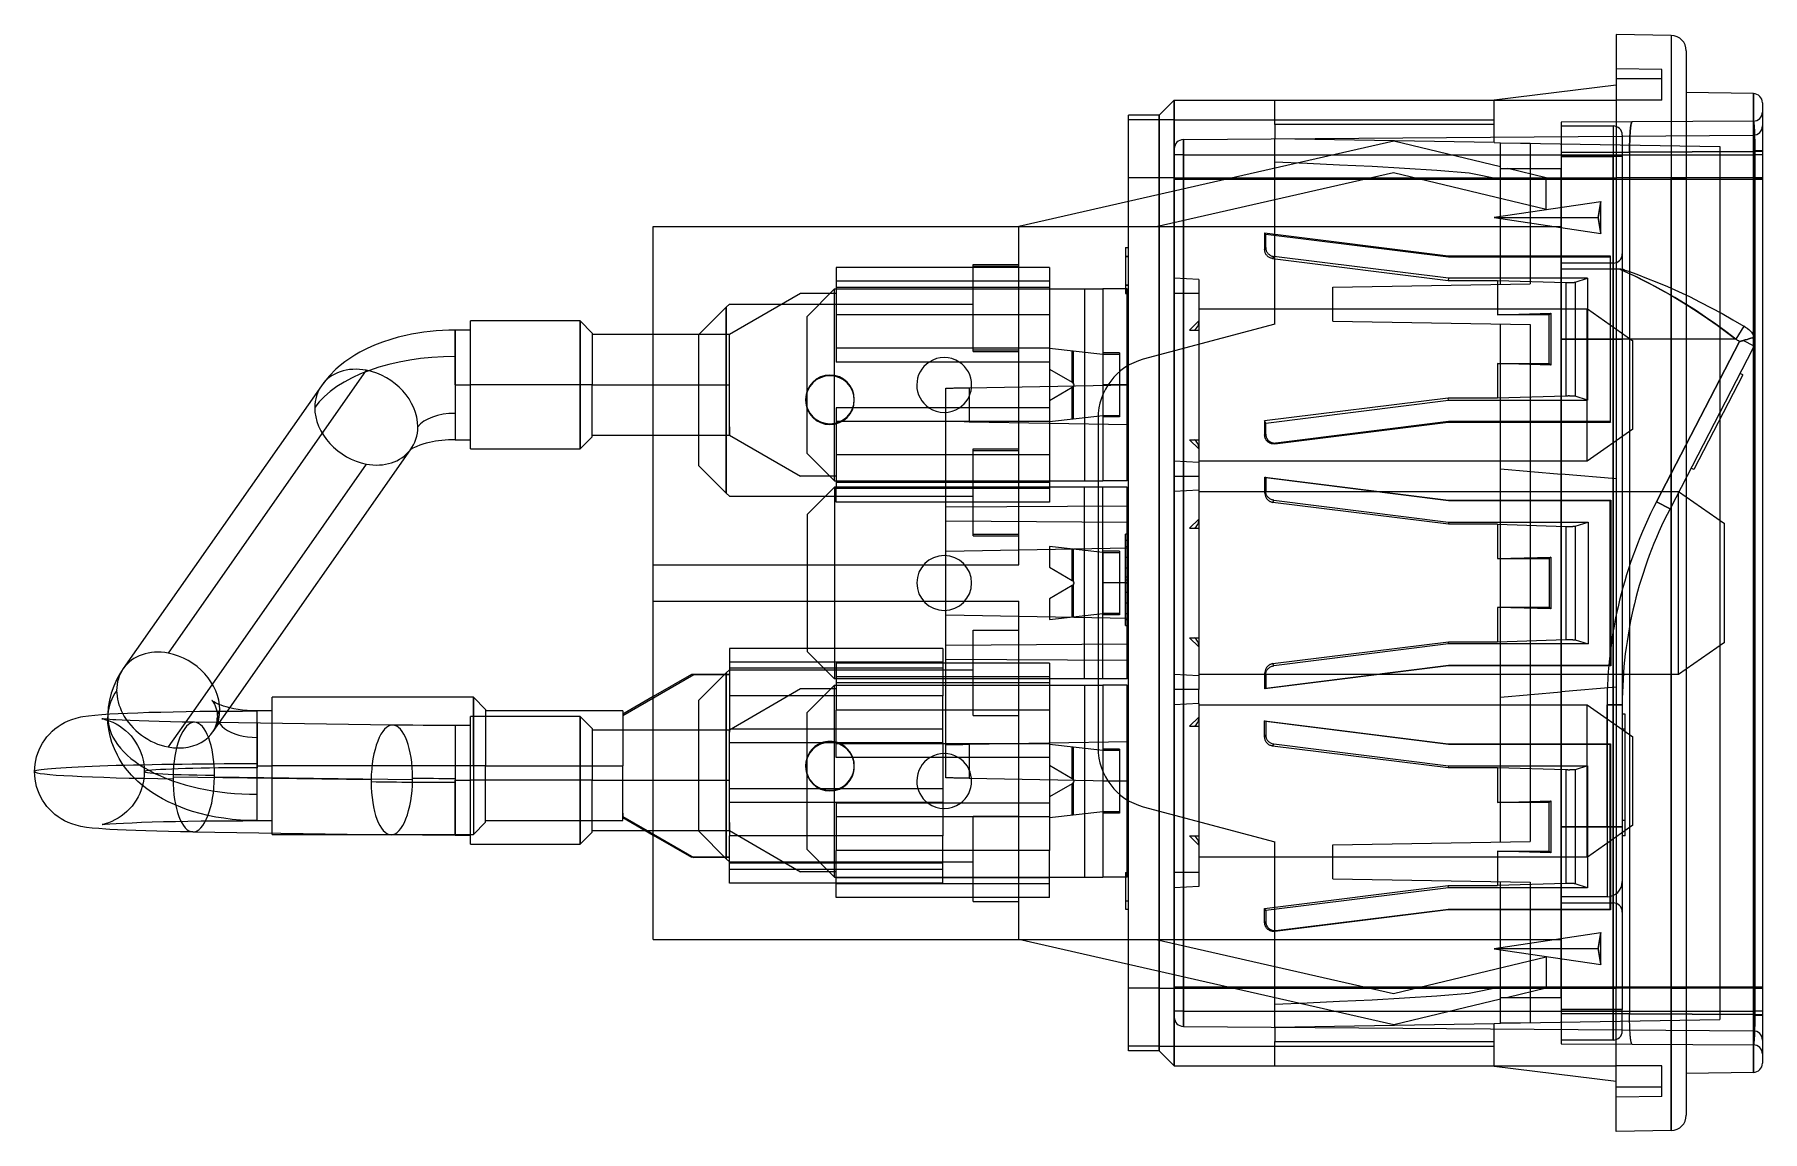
# Model space of a CAD drawing. Header units: millimetres. Extents: x -51.9 to 4.8, y -18 to 18.
import ezdxf

# ---------------------------------------------------------------- set-up
doc = ezdxf.new("R2010")
doc.units = ezdxf.units.MM
doc.layers.add('MAIN-1', color=7, linetype='Continuous')
doc.layers.add('MAIN-2', color=7, linetype='Continuous')

msp = doc.modelspace()

# ---------------------------------------------------------------- linework, layer by layer
at = {"layer": 'MAIN-1'}
for p, q in [((0, 18), (0, 13.3)), ((1.809, 17.968), (0, 18)), ((1.809, 17.968), (1.809, 13.3)), ((2.3, 17.469), (2.3, 13.3)), ((-4, 15.855), (0, 16.35)), ((4.505, 16.062), (2.3, 16.1)), ((4.505, 13.3), (4.505, 16.062)), ((-16, 13.3), (-16, 15.35)), ((-15, 15.35), (-16, 15.35)), ((-14.5, 15.85), (-15, 15.35)), ((-15, 13.3), (-15, 15.35)), ((-14.5, 15.85), (-14.5, 13.3)), ((-14.5, 15.85), (0, 15.85)), ((4.8, 15.762), (4.8, 13.3)), ((-16, -13.3), (-16, 13.3)), ((-15, 13.3), (-16, 13.3)), ((-15, -13.3), (-15, 13.3)), ((-14.5, 13.3), (-15, 13.3)), ((-14.5, 13.3), (-14.5, -13.3)), ((-14.5, 13.3), (0, 13.3)), ((0, 13.3), (0, -13.3)), ((1.809, 13.3), (0, 13.3)), ((1.809, -13.3), (1.809, 13.3)), ((1.809, 13.3), (2.3, 13.3)), ((2.3, 13.3), (2.3, -13.3)), ((4.505, 13.3), (2.3, 13.3)), ((4.505, -13.3), (4.505, 13.3)), ((4.505, 13.3), (4.8, 13.3)), ((4.8, 13.3), (4.8, -13.3)), ((-16, 12.52), (-19.6, 11.7)), ((-4, 12.005), (-0.5, 12.526)), ((-0.59, 12), (-0.5, 12.526)), ((-0.5, 11.474), (-0.5, 12.526)), ((-4, 12), (-0.59, 12)), ((-4, 11.995), (-0.5, 11.474)), ((-0.5, 11.474), (-0.59, 12)), ((-31.6, 8.152), (-31.6, 11.7)), ((-31.6, 11.7), (-19.6, 11.7)), ((-19.6, 10.352), (-19.6, 11.7)), ((-11.535, 11.477), (-11.535, 10.945)), ((-5.509, 10.723), (-11.535, 11.477)), ((-11.5, 11.45), (-11.535, 11.477)), ((-11.5, 11.45), (-5.5, 10.7)), ((-11.5, 11.015), (-11.5, 11.45)), ((-16.1, 11.006), (-16, 11.006)), ((-16.1, 11.006), (-16.1, 10.713)), ((-11.535, 10.945), (-11.5, 11.015)), ((-11.534, 10.924), (-11.535, 10.945)), ((-11.532, 10.903), (-11.534, 10.924)), ((-11.528, 10.881), (-11.532, 10.903)), ((-11.522, 10.859), (-11.528, 10.881)), ((-11.515, 10.837), (-11.522, 10.859)), ((-11.505, 10.816), (-11.515, 10.837)), ((-11.494, 10.795), (-11.505, 10.816)), ((-11.5, 11.015), (-11.499, 10.994)), ((-11.499, 10.994), (-11.497, 10.972)), ((-11.497, 10.972), (-11.493, 10.95)), ((-11.482, 10.775), (-11.494, 10.795)), ((-11.493, 10.95), (-11.487, 10.929)), ((-11.487, 10.929), (-11.48, 10.907)), ((-11.468, 10.756), (-11.482, 10.775)), ((-11.48, 10.907), (-11.471, 10.885)), ((-11.471, 10.885), (-11.46, 10.865)), ((-11.46, 10.865), (-11.447, 10.845)), ((-11.447, 10.845), (-11.433, 10.825)), ((-11.433, 10.825), (-11.417, 10.808)), ((-11.417, 10.808), (-11.4, 10.791)), ((-11.4, 10.791), (-11.381, 10.776)), ((-11.381, 10.776), (-11.362, 10.762)), ((-25.6, 10.352), (-25.6, 8.802)), ((-18.6, 10.352), (-25.6, 10.352)), ((-21.1, 10.4), (-19.6, 10.4)), ((-21.1, 10.352), (-21.1, 10.4)), ((-18.6, 10.352), (-18.6, 8.802)), ((-16.1, 10.713), (-16, 10.713)), ((-16.1, 10.713), (-16.1, 9.773)), ((-11.452, 10.738), (-11.468, 10.756)), ((-11.435, 10.721), (-11.452, 10.738)), ((-11.416, 10.706), (-11.435, 10.721)), ((-11.397, 10.693), (-11.416, 10.706)), ((-11.377, 10.681), (-11.397, 10.693)), ((-11.356, 10.671), (-11.377, 10.681)), ((-11.362, 10.762), (-11.342, 10.751)), ((-11.335, 10.663), (-11.356, 10.671)), ((-11.342, 10.751), (-11.321, 10.74)), ((-11.314, 10.656), (-11.335, 10.663)), ((-11.321, 10.74), (-11.301, 10.732)), ((-11.293, 10.651), (-11.314, 10.656)), ((-11.301, 10.732), (-11.279, 10.726)), ((-11.272, 10.648), (-11.293, 10.651)), ((-11.279, 10.726), (-11.258, 10.721)), ((-11.237, 10.717), (-11.272, 10.648)), ((-11.272, 10.648), (-5.515, 9.93)), ((-11.258, 10.721), (-11.237, 10.717)), ((-5.5, 10), (-11.237, 10.717)), ((-0.188, 10.722), (-5.509, 10.723)), ((-5.5, 10.7), (-5.509, 10.723)), ((-5.5, 10.7), (-0.2, 10.7)), ((-0.2, 10.7), (-0.188, 10.722)), ((-0.2, 10.7), (-0.2, 5.3)), ((-0.188, 5.278), (-0.188, 10.722)), ((-25.65, 9.65), (-26.55, 8.75)), ((-25.65, 9.65), (-25.6, 9.65)), ((-25.65, 3.35), (-25.65, 9.65)), ((-18.6, 9.65), (-17.45, 9.65)), ((-17.45, 9.65), (-16.85, 9.65)), ((-17.45, 9.65), (-17.45, 7.569)), ((-16.1, 9.65), (-16.85, 9.65)), ((-16.85, 9.65), (-16.85, 6.5)), ((-16.1, 9.773), (-16, 9.773)), ((-16.1, 9.773), (-16.1, 9.496)), ((-5.5, 10), (-5.515, 9.93)), ((-5.515, 9.93), (-3.899, 9.931)), ((-0.939, 10), (-5.5, 10)), ((-3.899, 9.931), (-3.899, 8.8)), ((-3.899, 9.931), (-1.647, 9.864)), ((-1.647, 9.864), (-1.639, 9.864)), ((-1.647, 9.864), (-1.647, 6.136)), ((-1.639, 9.864), (-1.63, 9.863)), ((-1.63, 9.863), (-1.621, 9.863)), ((-1.621, 9.863), (-1.611, 9.863)), ((-1.611, 9.863), (-1.601, 9.863)), ((-1.601, 9.863), (-1.591, 9.863)), ((-1.591, 9.863), (-1.581, 9.863)), ((-1.581, 9.863), (-1.57, 9.862)), ((-1.57, 9.862), (-1.559, 9.862)), ((-1.559, 9.862), (-1.547, 9.862)), ((-1.547, 9.862), (-1.531, 9.862)), ((-1.531, 9.862), (-1.515, 9.863)), ((-1.515, 9.863), (-1.499, 9.863)), ((-1.499, 9.863), (-1.483, 9.863)), ((-1.483, 9.863), (-1.468, 9.863)), ((-1.468, 9.863), (-1.453, 9.864)), ((-1.453, 9.864), (-1.439, 9.864)), ((-1.439, 9.864), (-1.425, 9.865)), ((-1.425, 9.865), (-1.413, 9.865)), ((-1.413, 9.865), (-1.401, 9.866)), ((-1.401, 9.866), (-1.391, 9.866)), ((-1.391, 9.866), (-1.382, 9.867)), ((-1.382, 9.867), (-1.374, 9.868)), ((-1.374, 9.868), (-1.367, 9.868)), ((-1.367, 9.868), (-1.361, 9.869)), ((-1.361, 9.869), (-1.356, 9.87)), ((-1.356, 9.87), (-1.353, 9.871)), ((-1.353, 9.871), (-1.35, 9.871)), ((-1.35, 9.871), (-0.939, 10)), ((-1.35, 9.871), (-1.35, 6.129)), ((-0.939, 10), (-0.939, 6)), ((-29.1, 9.15), (-29.2, 9.05)), ((-26.762, 9.502), (-29.1, 8.152)), ((-29.1, 9.15), (-27.372, 9.15)), ((-25.798, 9.502), (-26.762, 9.502)), ((-16.1, 9.496), (-16, 9.496)), ((-16.05, 6.5), (-16.05, 9.496)), ((-37.6, 6.502), (-37.6, 8.602)), ((-34, 8.602), (-37.6, 8.602)), ((-34, 6.502), (-34, 8.602)), ((-33.6, 8.202), (-34, 8.602)), ((-30.098, 8.152), (-29.2, 9.05)), ((-29.2, 9.05), (-29.2, 8.152)), ((-26.55, 4.25), (-26.55, 8.75)), ((-25.6, 8.802), (-25.6, 7.252)), ((-18.6, 8.802), (-25.6, 8.802)), ((-18.6, 8.802), (-18.6, 7.514)), ((-3.899, 8.8), (-2.146, 8.853)), ((-2.199, 8.8), (-3.899, 8.8)), ((-2.146, 8.853), (-2.199, 8.8)), ((-2.199, 7.2), (-2.199, 8.8)), ((-2.146, 8.853), (-2.146, 7.147)), ((-0.939, 8.993), (-0.2, 8.475)), ((-40.213, 7.997), (-40.481, 7.908)), ((-39.971, 8.067), (-40.213, 7.997)), ((-39.722, 8.127), (-39.971, 8.067)), ((-39.526, 8.168), (-39.722, 8.127)), ((-39.327, 8.204), (-39.526, 8.168)), ((-39.126, 8.234), (-39.327, 8.204)), ((-38.923, 8.259), (-39.126, 8.234)), ((-38.718, 8.278), (-38.923, 8.259)), ((-38.513, 8.291), (-38.718, 8.278)), ((-38.307, 8.3), (-38.513, 8.291)), ((-38.1, 8.302), (-38.307, 8.3)), ((-38.1, 7.436), (-38.1, 8.302)), ((-37.6, 8.302), (-38.1, 8.302)), ((-33.6, 8.202), (-33.6, 6.502)), ((-29.1, 8.152), (-33.6, 8.152)), ((-29.1, 6.502), (-29.1, 8.152)), ((-16.05, 8.3), (-16, 8.3)), ((-41.39, 7.478), (-41.558, 7.371)), ((-41.224, 7.574), (-41.39, 7.478)), ((-40.988, 7.696), (-41.224, 7.574)), ((-40.74, 7.807), (-40.988, 7.696)), ((-40.481, 7.908), (-40.74, 7.807)), ((-38.1, 6.502), (-38.1, 7.436)), ((-16.85, 7.5), (-18.6, 7.7)), ((-18.6, 7.7), (-18.6, 7.02)), ((-16.85, 7.5), (-16.85, 6.485)), ((-42.223, 6.804), (-42.411, 6.582)), ((-42.01, 7.017), (-42.223, 6.804)), ((-41.869, 7.14), (-42.01, 7.017)), ((-41.718, 7.258), (-41.869, 7.14)), ((-41.558, 7.371), (-41.718, 7.258)), ((-18.6, 7.252), (-25.6, 7.252)), ((-18.6, 7.02), (-17.85, 6.587)), ((-3.899, 7.2), (-3.899, 6.069)), ((-3.899, 7.2), (-2.199, 7.2)), ((-2.146, 7.147), (-3.899, 7.2)), ((-2.146, 7.147), (-2.199, 7.2)), ((-42.488, 6.475), (-48.988, -2.811)), ((-42.411, 6.582), (-42.489, 6.475)), ((-38.1, 6.502), (-37.6, 6.502)), ((-38.1, 6.502), (-38.1, 4.702)), ((-34, 6.502), (-37.6, 6.502)), ((-37.6, 4.402), (-37.6, 6.502)), ((-33.6, 6.502), (-34, 6.502)), ((-34, 4.402), (-34, 6.502)), ((-33.6, 6.502), (-29.1, 6.502)), ((-33.6, 4.802), (-33.6, 6.502)), ((-29.1, 4.852), (-29.1, 6.502)), ((-22, 6.395), (-21.999, 6.395)), ((-22, 5.305), (-22, 6.395)), ((-21.999, 6.395), (-21.996, 6.395)), ((-21.996, 6.395), (-21.99, 6.395)), ((-21.99, 6.395), (-21.982, 6.396)), ((-21.982, 6.396), (-21.971, 6.396)), ((-21.971, 6.396), (-21.958, 6.396)), ((-21.958, 6.396), (-21.942, 6.396)), ((-21.942, 6.396), (-21.923, 6.397)), ((-21.923, 6.397), (-21.902, 6.397)), ((-21.902, 6.397), (-21.878, 6.397)), ((-21.878, 6.397), (-21.852, 6.398)), ((-21.852, 6.398), (-21.823, 6.398)), ((-21.823, 6.398), (-21.792, 6.399)), ((-21.792, 6.399), (-21.759, 6.399)), ((-21.759, 6.399), (-21.723, 6.4)), ((-21.723, 6.4), (-21.686, 6.401)), ((-21.686, 6.401), (-21.648, 6.401)), ((-21.648, 6.401), (-21.608, 6.402)), ((-21.608, 6.402), (-21.567, 6.403)), ((-21.567, 6.403), (-21.525, 6.404)), ((-21.525, 6.404), (-21.483, 6.404)), ((-21.483, 6.404), (-21.44, 6.405)), ((-21.44, 6.405), (-21.397, 6.406)), ((-21.397, 6.406), (-21.354, 6.407)), ((-21.354, 6.407), (-21.312, 6.407)), ((-21.312, 6.407), (-21.269, 6.408)), ((-21.269, 6.408), (-21.228, 6.409)), ((-21.228, 6.409), (-16, 6.5)), ((-21.228, 6.409), (-21.228, 5.291)), ((-17.85, 6.587), (-17.846, 6.584)), ((-17.846, 6.584), (-17.842, 6.581)), ((-17.842, 6.581), (-17.838, 6.578)), ((-17.838, 6.578), (-17.834, 6.575)), ((-17.834, 6.575), (-17.83, 6.571)), ((-17.83, 6.571), (-17.826, 6.567)), ((-17.826, 6.567), (-17.822, 6.563)), ((-17.822, 6.563), (-17.819, 6.558)), ((-17.819, 6.558), (-17.815, 6.553)), ((-17.815, 6.553), (-17.812, 6.548)), ((-17.812, 6.548), (-17.81, 6.543)), ((-17.81, 6.543), (-17.807, 6.537)), ((-17.807, 6.537), (-17.805, 6.531)), ((-17.805, 6.531), (-17.803, 6.525)), ((-17.804, 6.474), (-17.805, 6.468)), ((-17.802, 6.479), (-17.804, 6.474)), ((-17.803, 6.525), (-17.802, 6.519)), ((-17.802, 6.519), (-17.801, 6.513)), ((-17.801, 6.484), (-17.802, 6.479)), ((-17.801, 6.513), (-17.8, 6.506)), ((-17.8, 6.495), (-17.801, 6.489)), ((-17.801, 6.489), (-17.801, 6.484)), ((-17.8, 6.506), (-17.8, 6.5)), ((-17.8, 6.5), (-17.8, 6.495)), ((-16.05, 6.5), (-16.85, 6.5)), ((-16.85, 6.5), (-16.85, 6.485)), ((-16.05, 6.499), (-16.05, 6.5)), ((-25.6, 5.752), (-25.6, 4.202)), ((-22, 5.752), (-25.6, 5.752)), ((-5.515, 6.07), (-11.535, 5.32)), ((-11.5, 5.25), (-5.5, 6)), ((-3.899, 6.069), (-5.515, 6.07)), ((-5.5, 6), (-5.515, 6.07)), ((-5.5, 6), (-0.939, 6)), ((-1.647, 6.136), (-3.899, 6.069)), ((-1.639, 6.136), (-1.647, 6.136)), ((-1.63, 6.137), (-1.639, 6.136)), ((-1.621, 6.137), (-1.63, 6.137)), ((-1.611, 6.137), (-1.621, 6.137)), ((-1.601, 6.137), (-1.611, 6.137)), ((-1.591, 6.137), (-1.601, 6.137)), ((-1.581, 6.137), (-1.591, 6.137)), ((-1.57, 6.138), (-1.581, 6.137)), ((-1.559, 6.138), (-1.57, 6.138)), ((-1.547, 6.138), (-1.559, 6.138)), ((-1.531, 6.138), (-1.547, 6.138)), ((-1.515, 6.137), (-1.531, 6.138)), ((-1.499, 6.137), (-1.515, 6.137)), ((-1.483, 6.137), (-1.499, 6.137)), ((-1.468, 6.137), (-1.483, 6.137)), ((-1.453, 6.136), (-1.468, 6.137)), ((-1.439, 6.136), (-1.453, 6.136)), ((-1.425, 6.135), (-1.439, 6.136)), ((-1.413, 6.135), (-1.425, 6.135)), ((-1.401, 6.134), (-1.413, 6.135)), ((-1.391, 6.134), (-1.401, 6.134)), ((-1.382, 6.133), (-1.391, 6.134)), ((-1.374, 6.132), (-1.382, 6.133)), ((-1.367, 6.132), (-1.374, 6.132)), ((-1.361, 6.131), (-1.367, 6.132)), ((-1.356, 6.13), (-1.361, 6.131)), ((-1.353, 6.129), (-1.356, 6.13)), ((-1.35, 6.129), (-1.353, 6.129)), ((-0.939, 6), (-1.35, 6.129)), ((-0.95, 5.3), (-0.95, 6)), ((-21.999, 5.305), (-22, 5.305)), ((-22, 3.15), (-22, 5.305)), ((-21.996, 5.305), (-21.999, 5.305)), ((-21.99, 5.305), (-21.996, 5.305)), ((-21.982, 5.304), (-21.99, 5.305)), ((-21.971, 5.304), (-21.982, 5.304)), ((-21.958, 5.304), (-21.971, 5.304)), ((-21.942, 5.304), (-21.958, 5.304)), ((-21.923, 5.303), (-21.942, 5.304)), ((-21.902, 5.303), (-21.923, 5.303)), ((-21.878, 5.303), (-21.902, 5.303)), ((-21.852, 5.302), (-21.878, 5.303)), ((-21.823, 5.302), (-21.852, 5.302)), ((-21.792, 5.301), (-21.823, 5.302)), ((-21.759, 5.301), (-21.792, 5.301)), ((-21.723, 5.3), (-21.759, 5.301)), ((-21.686, 5.299), (-21.723, 5.3)), ((-21.648, 5.299), (-21.686, 5.299)), ((-21.608, 5.298), (-21.648, 5.299)), ((-21.567, 5.297), (-21.608, 5.298)), ((-21.525, 5.296), (-21.567, 5.297)), ((-21.483, 5.296), (-21.525, 5.296)), ((-21.44, 5.295), (-21.483, 5.296)), ((-21.397, 5.294), (-21.44, 5.295)), ((-21.354, 5.293), (-21.397, 5.294)), ((-21.312, 5.293), (-21.354, 5.293)), ((-21.269, 5.292), (-21.312, 5.293)), ((-21.228, 5.291), (-21.269, 5.292)), ((-21.228, 5.291), (-16, 5.2)), ((-11.535, 5.32), (-11.535, 4.863)), ((-11.5, 5.25), (-11.535, 5.32)), ((-11.5, 4.89), (-11.5, 5.25)), ((-11.198, 4.565), (-5.509, 5.277)), ((-5.5, 5.3), (-11.163, 4.592)), ((-5.5, 5.3), (-5.509, 5.277)), ((-5.509, 5.277), (-0.188, 5.278)), ((-0.2, 5.3), (-5.5, 5.3)), ((-0.2, 5.3), (-0.188, 5.278)), ((-39.155, 4.556), (-39.261, 4.521)), ((-39.051, 4.586), (-39.155, 4.556)), ((-38.937, 4.614), (-39.051, 4.586)), ((-38.843, 4.634), (-38.937, 4.614)), ((-38.745, 4.651), (-38.843, 4.634)), ((-38.643, 4.666), (-38.745, 4.651)), ((-38.538, 4.679), (-38.643, 4.666)), ((-38.431, 4.689), (-38.538, 4.679)), ((-38.322, 4.697), (-38.431, 4.689)), ((-38.211, 4.701), (-38.322, 4.697)), ((-38.1, 4.702), (-38.211, 4.701)), ((-38.1, 4.702), (-37.6, 4.702)), ((-34, 4.402), (-33.6, 4.802)), ((-33.6, 4.852), (-29.1, 4.852)), ((-31.6, 0.6), (-31.6, 4.852)), ((-30.1, 3.85), (-30.1, 4.852)), ((-29.2, 4.852), (-29.2, 2.95)), ((-29.1, 4.852), (-26.762, 3.502)), ((-11.535, 4.863), (-11.5, 4.89)), ((-11.535, 4.85), (-11.535, 4.863)), ((-11.534, 4.836), (-11.535, 4.85)), ((-11.532, 4.823), (-11.534, 4.836)), ((-11.53, 4.81), (-11.532, 4.823)), ((-11.527, 4.796), (-11.53, 4.81)), ((-11.524, 4.782), (-11.527, 4.796)), ((-11.52, 4.769), (-11.524, 4.782)), ((-11.515, 4.755), (-11.52, 4.769)), ((-11.509, 4.741), (-11.515, 4.755)), ((-11.503, 4.728), (-11.509, 4.741)), ((-11.496, 4.715), (-11.503, 4.728)), ((-11.5, 4.89), (-11.5, 4.877)), ((-11.5, 4.877), (-11.499, 4.864)), ((-11.499, 4.864), (-11.497, 4.85)), ((-11.497, 4.85), (-11.495, 4.837)), ((-11.488, 4.702), (-11.496, 4.715)), ((-11.495, 4.837), (-11.492, 4.823)), ((-11.492, 4.823), (-11.489, 4.809)), ((-11.489, 4.809), (-11.485, 4.796)), ((-11.48, 4.689), (-11.488, 4.702)), ((-11.485, 4.796), (-11.48, 4.782)), ((-11.48, 4.782), (-11.474, 4.769)), ((-11.47, 4.677), (-11.48, 4.689)), ((-11.474, 4.769), (-11.468, 4.755)), ((-11.461, 4.665), (-11.47, 4.677)), ((-11.468, 4.755), (-11.461, 4.742)), ((-11.461, 4.742), (-11.453, 4.729)), ((-11.45, 4.654), (-11.461, 4.665)), ((-11.453, 4.729), (-11.445, 4.716)), ((-11.439, 4.643), (-11.45, 4.654)), ((-11.445, 4.716), (-11.436, 4.704)), ((-11.428, 4.633), (-11.439, 4.643)), ((-11.436, 4.704), (-11.426, 4.692)), ((-11.415, 4.623), (-11.428, 4.633)), ((-11.426, 4.692), (-11.415, 4.681)), ((-11.415, 4.681), (-11.404, 4.67)), ((-11.403, 4.614), (-11.415, 4.623)), ((-11.404, 4.67), (-11.393, 4.66)), ((-11.39, 4.606), (-11.403, 4.614)), ((-11.393, 4.66), (-11.381, 4.65)), ((-11.377, 4.598), (-11.39, 4.606)), ((-11.381, 4.65), (-11.368, 4.641)), ((-11.363, 4.591), (-11.377, 4.598)), ((-11.368, 4.641), (-11.355, 4.633)), ((-11.349, 4.585), (-11.363, 4.591)), ((-11.355, 4.633), (-11.342, 4.625)), ((-11.335, 4.58), (-11.349, 4.585)), ((-11.342, 4.625), (-11.328, 4.619)), ((-11.321, 4.575), (-11.335, 4.58)), ((-11.328, 4.619), (-11.314, 4.612)), ((-11.307, 4.571), (-11.321, 4.575)), ((-11.314, 4.612), (-11.3, 4.607)), ((-11.293, 4.568), (-11.307, 4.571)), ((-11.3, 4.607), (-11.286, 4.603)), ((-11.279, 4.566), (-11.293, 4.568)), ((-11.286, 4.603), (-11.272, 4.599)), ((-11.265, 4.564), (-11.279, 4.566)), ((-11.272, 4.599), (-11.258, 4.595)), ((-11.251, 4.563), (-11.265, 4.564)), ((-11.258, 4.595), (-11.244, 4.593)), ((-11.237, 4.563), (-11.251, 4.563)), ((-11.244, 4.593), (-11.23, 4.591)), ((-11.224, 4.563), (-11.237, 4.563)), ((-11.23, 4.591), (-11.216, 4.59)), ((-11.211, 4.564), (-11.224, 4.563)), ((-11.216, 4.59), (-11.202, 4.59)), ((-11.198, 4.565), (-11.211, 4.564)), ((-11.202, 4.59), (-11.189, 4.59)), ((-11.163, 4.592), (-11.198, 4.565)), ((-11.189, 4.59), (-11.176, 4.591)), ((-11.176, 4.591), (-11.163, 4.592)), ((-45.569, -4.203), (-39.569, 4.369)), ((-39.579, 4.362), (-39.582, 4.359)), ((-39.569, 4.369), (-39.579, 4.362)), ((-39.551, 4.382), (-39.569, 4.369)), ((-39.523, 4.4), (-39.551, 4.382)), ((-39.489, 4.42), (-39.523, 4.4)), ((-39.429, 4.451), (-39.489, 4.42)), ((-39.353, 4.485), (-39.429, 4.451)), ((-39.261, 4.521), (-39.353, 4.485)), ((-37.6, 4.402), (-34, 4.402)), ((-26.55, 4.25), (-25.65, 3.35)), ((-25.6, 4.202), (-25.6, 3.15)), ((-22, 4.202), (-25.6, 4.202)), ((-41.014, 3.904), (-46.697, -4.214)), ((-29.2, 2.95), (-30.1, 3.85)), ((-25.802, 3.502), (-26.762, 3.502)), ((-29.2, 2.95), (-29.1, 2.85)), ((-29.1, 2.85), (-25.95, 2.85)), ((-25.65, 3.15), (-26.55, 2.25)), ((-25.65, 3.35), (-25.6, 3.35)), ((-17.45, 3.15), (-25.65, 3.15)), ((-25.65, 3.15), (-25.65, -3.15)), ((-16.05, 3.15), (-17.45, 3.15)), ((-17.45, -3.15), (-17.45, 3.15)), ((-16.05, 1.6), (-16.05, 3.15)), ((-26.55, 2.25), (-26.55, -2.25)), ((-16.05, 2), (-16, 2)), ((-16.05, 1.8), (-16, 1.8)), ((-16.1, 0.1), (-16.1, 1.6)), ((-16, 1.6), (-16.1, 1.6)), ((-16.1, 0.85), (-16.1, 1.2)), ((-31.6, 0.6), (-26.55, 0.6)), ((-31.6, -0.6), (-31.6, 0.6)), ((-22.721, 0.6), (-22, 0.6)), ((-22, -0.899), (-22, 0.899)), ((-16.1, 0.5), (-16.1, 0.85)), ((-16.1, -0.3), (-16.1, 0.5)), ((-16.1, 0.1), (-16, 0.1)), ((-16.1, -1.4), (-16.1, 0.1)), ((-16.1, -0.65), (-16.1, -0.3)), ((-31.6, -0.6), (-26.55, -0.6)), ((-31.6, -3.786), (-31.6, -0.6)), ((-22.721, -0.6), (-22, -0.6)), ((-16.1, -1), (-16.1, -0.65)), ((-16.1, -1.4), (-16, -1.4)), ((-16.05, -3.15), (-16.05, -1.4)), ((-29.1, -2.15), (-29.1, -3.7)), ((-26.55, -2.15), (-29.1, -2.15)), ((-26.55, -2.25), (-25.65, -3.15)), ((-16.05, -1.8), (-16, -1.8)), ((-16.05, -2), (-16, -2)), ((-48.989, -2.811), (-49.099, -2.981)), ((-49.304, -3.389), (-49.384, -3.618)), ((-49.198, -3.158), (-49.304, -3.389)), ((-49.099, -2.981), (-49.198, -3.158)), ((-30.262, -3.013), (-32.6, -4.363)), ((-29.263, -3.013), (-30.262, -3.013)), ((-30.1, -3.85), (-29.2, -2.95)), ((-29.1, -2.85), (-29.2, -2.95)), ((-29.2, -2.95), (-29.2, -4.826)), ((-25.65, -3.35), (-26.55, -4.25)), ((-17.45, -3.15), (-25.65, -3.15)), ((-25.65, -3.35), (-25.6, -3.35)), ((-25.65, -9.65), (-25.65, -3.35)), ((-25.6, -3.15), (-25.6, -4.176)), ((-22, -5.305), (-22, -3.15)), ((-16.05, -3.15), (-17.45, -3.15)), ((-49.443, -3.845), (-49.481, -4.073)), ((-49.384, -3.618), (-49.443, -3.845)), ((-44.1, -4.606), (-44.1, -3.75)), ((-37.5, -3.75), (-44.1, -3.75)), ((-37.5, -4.376), (-37.5, -3.75)), ((-37.1, -4.15), (-37.5, -3.75)), ((-31.6, -3.723), (-32.6, -4.3)), ((-30.1, -4.826), (-30.1, -3.85)), ((-26.762, -3.476), (-29.1, -4.826)), ((-29.1, -3.7), (-29.1, -4.826)), ((-27.149, -3.7), (-29.1, -3.7)), ((-25.776, -3.476), (-26.762, -3.476)), ((-50.914, -4.58), (-50.796, -4.524)), ((-50.796, -4.524), (-50.673, -4.476)), ((-50.673, -4.476), (-50.532, -4.432)), ((-50.532, -4.432), (-50.383, -4.396)), ((-50.383, -4.396), (-50.313, -4.383)), ((-50.313, -4.383), (-50.125, -4.355)), ((-50.125, -4.355), (-49.921, -4.333)), ((-49.921, -4.333), (-49.693, -4.314)), ((-49.693, -4.314), (-49.434, -4.297)), ((-49.645, -4.461), (-49.691, -4.455)), ((-49.525, -4.472), (-49.645, -4.461)), ((-49.337, -4.486), (-49.525, -4.472)), ((-49.481, -4.073), (-49.498, -4.301)), ((-49.434, -4.297), (-49.156, -4.282)), ((-49.234, -4.492), (-49.337, -4.486)), ((-49.02, -4.504), (-49.234, -4.492)), ((-49.156, -4.282), (-48.848, -4.268)), ((-48.761, -4.516), (-49.02, -4.504)), ((-48.848, -4.268), (-48.511, -4.256)), ((-48.471, -4.527), (-48.761, -4.516)), ((-48.511, -4.256), (-48.147, -4.244)), ((-48.153, -4.538), (-48.471, -4.527)), ((-48.147, -4.244), (-47.76, -4.234)), ((-47.76, -4.234), (-47.352, -4.225)), ((-47.352, -4.225), (-46.924, -4.218)), ((-46.924, -4.218), (-46.479, -4.211)), ((-46.479, -4.211), (-46.021, -4.206)), ((-46.021, -4.206), (-45.553, -4.203)), ((-45.553, -4.203), (-45.078, -4.201)), ((-45.363, -4.127), (-45.495, -4.098)), ((-45.221, -4.152), (-45.363, -4.127)), ((-45.073, -4.173), (-45.221, -4.152)), ((-45.078, -4.201), (-44.6, -4.2)), ((-44.918, -4.188), (-45.073, -4.173)), ((-44.76, -4.197), (-44.918, -4.188)), ((-44.6, -4.2), (-44.76, -4.197)), ((-44.6, -4.599), (-44.6, -4.2)), ((-44.1, -4.2), (-44.6, -4.2)), ((-37.6, -6.476), (-37.6, -4.376)), ((-34, -4.376), (-37.6, -4.376)), ((-37.1, -4.15), (-37.1, -4.376)), ((-32.6, -4.2), (-37.1, -4.2)), ((-34, -6.476), (-34, -4.376)), ((-33.6, -4.776), (-34, -4.376)), ((-32.6, -4.2), (-32.6, -4.826)), ((-26.55, -8.75), (-26.55, -4.25)), ((-25.6, -5.726), (-25.6, -4.176)), ((-22, -4.176), (-25.6, -4.176)), ((-11.535, -5.055), (-11.535, -4.523)), ((-11.535, -4.523), (-5.509, -5.277)), ((-11.5, -4.55), (-11.535, -4.523)), ((-51.568, -5.149), (-51.493, -5.05)), ((-51.493, -5.05), (-51.412, -4.956)), ((-51.412, -4.956), (-51.324, -4.868)), ((-51.324, -4.868), (-51.23, -4.787)), ((-51.23, -4.787), (-51.13, -4.711)), ((-51.13, -4.711), (-51.024, -4.642)), ((-51.024, -4.642), (-50.914, -4.58)), ((-47.809, -4.547), (-48.153, -4.538)), ((-47.442, -4.556), (-47.809, -4.547)), ((-47.055, -4.563), (-47.442, -4.556)), ((-46.651, -4.57), (-47.055, -4.563)), ((-40.151, -4.662), (-46.651, -4.57)), ((-39.823, -4.667), (-40.151, -4.662)), ((-39.487, -4.67), (-39.823, -4.667)), ((-39.146, -4.673), (-39.487, -4.67)), ((-38.8, -4.675), (-39.146, -4.673)), ((-38.451, -4.676), (-38.8, -4.675)), ((-38.1, -4.676), (-38.451, -4.676)), ((-38.1, -4.676), (-38.1, -6.476)), ((-37.6, -4.676), (-38.1, -4.676)), ((-33.6, -4.776), (-33.6, -6.476)), ((-29.1, -4.826), (-33.6, -4.826)), ((-29.1, -6.476), (-29.1, -4.826)), ((-11.535, -5.055), (-11.5, -4.985)), ((-11.534, -5.076), (-11.535, -5.055)), ((-11.532, -5.097), (-11.534, -5.076)), ((-11.528, -5.119), (-11.532, -5.097)), ((-11.5, -4.55), (-11.5, -4.985)), ((-5.5, -5.3), (-11.5, -4.55)), ((-11.5, -4.985), (-11.499, -5.006)), ((-11.499, -5.006), (-11.497, -5.028)), ((-11.497, -5.028), (-11.493, -5.05)), ((-11.493, -5.05), (-11.487, -5.071)), ((-11.487, -5.071), (-11.48, -5.093)), ((-11.48, -5.093), (-11.471, -5.115)), ((-51.833, -5.704), (-51.796, -5.586)), ((-51.796, -5.586), (-51.75, -5.471)), ((-51.75, -5.471), (-51.697, -5.36)), ((-51.697, -5.36), (-51.636, -5.252)), ((-51.636, -5.252), (-51.568, -5.149)), ((-22, -5.305), (-21.999, -5.305)), ((-22, -6.395), (-22, -5.305)), ((-21.999, -5.305), (-21.996, -5.305)), ((-21.996, -5.305), (-21.99, -5.305)), ((-21.99, -5.305), (-21.982, -5.304)), ((-21.982, -5.304), (-21.971, -5.304)), ((-21.971, -5.304), (-21.958, -5.304)), ((-21.958, -5.304), (-21.942, -5.304)), ((-21.942, -5.304), (-21.923, -5.303)), ((-21.923, -5.303), (-21.902, -5.303)), ((-21.902, -5.303), (-21.878, -5.303)), ((-21.878, -5.303), (-21.852, -5.302)), ((-21.852, -5.302), (-21.823, -5.302)), ((-21.823, -5.302), (-21.792, -5.301)), ((-21.792, -5.301), (-21.759, -5.301)), ((-21.759, -5.301), (-21.723, -5.3)), ((-21.723, -5.3), (-21.686, -5.299)), ((-21.686, -5.299), (-21.648, -5.299)), ((-21.648, -5.299), (-21.608, -5.298)), ((-21.608, -5.298), (-21.567, -5.297)), ((-21.567, -5.297), (-21.525, -5.296)), ((-21.525, -5.296), (-21.483, -5.296)), ((-21.483, -5.296), (-21.44, -5.295)), ((-21.44, -5.295), (-21.397, -5.294)), ((-21.397, -5.294), (-21.354, -5.293)), ((-21.354, -5.293), (-21.312, -5.293)), ((-21.312, -5.293), (-21.269, -5.292)), ((-21.269, -5.292), (-21.228, -5.291)), ((-21.228, -5.291), (-16, -5.2)), ((-21.228, -5.291), (-21.228, -6.409)), ((-11.522, -5.141), (-11.528, -5.119)), ((-11.515, -5.163), (-11.522, -5.141)), ((-11.505, -5.184), (-11.515, -5.163)), ((-11.494, -5.205), (-11.505, -5.184)), ((-11.482, -5.225), (-11.494, -5.205)), ((-11.468, -5.244), (-11.482, -5.225)), ((-11.471, -5.115), (-11.46, -5.135)), ((-11.452, -5.262), (-11.468, -5.244)), ((-11.46, -5.135), (-11.447, -5.155)), ((-11.435, -5.279), (-11.452, -5.262)), ((-11.447, -5.155), (-11.433, -5.175)), ((-11.416, -5.294), (-11.435, -5.279)), ((-11.433, -5.175), (-11.417, -5.192)), ((-11.417, -5.192), (-11.4, -5.209)), ((-11.397, -5.307), (-11.416, -5.294)), ((-11.4, -5.209), (-11.381, -5.224)), ((-11.377, -5.319), (-11.397, -5.307)), ((-11.381, -5.224), (-11.362, -5.238)), ((-11.356, -5.329), (-11.377, -5.319)), ((-11.362, -5.238), (-11.342, -5.249)), ((-11.335, -5.337), (-11.356, -5.329)), ((-11.342, -5.249), (-11.321, -5.26)), ((-11.314, -5.344), (-11.335, -5.337)), ((-11.321, -5.26), (-11.301, -5.268)), ((-11.293, -5.349), (-11.314, -5.344)), ((-11.301, -5.268), (-11.279, -5.274)), ((-11.272, -5.352), (-11.293, -5.349)), ((-11.279, -5.274), (-11.258, -5.279)), ((-11.237, -5.283), (-11.272, -5.352)), ((-5.515, -6.07), (-11.272, -5.352)), ((-11.258, -5.279), (-11.237, -5.283)), ((-11.237, -5.283), (-5.5, -6)), ((-5.509, -5.277), (-0.188, -5.278)), ((-5.5, -5.3), (-5.509, -5.277)), ((-0.2, -5.3), (-5.5, -5.3)), ((-0.95, -6), (-0.95, -5.3)), ((-0.2, -5.3), (-0.188, -5.278)), ((-0.2, -10.7), (-0.2, -5.3)), ((-0.188, -5.278), (-0.188, -10.722)), ((-51.9, -6.192), (-51.896, -6.069)), ((-51.896, -6.315), (-51.9, -6.192)), ((-51.896, -6.069), (-51.883, -5.946)), ((-51.883, -5.946), (-51.862, -5.824)), ((-51.862, -5.824), (-51.833, -5.704)), ((-22, -5.726), (-25.6, -5.726)), ((-5.5, -6), (-5.515, -6.07)), ((-3.899, -6.069), (-5.515, -6.07)), ((-5.5, -6), (-0.939, -6)), ((-3.899, -6.069), (-3.899, -7.2)), ((-1.647, -6.136), (-3.899, -6.069)), ((-1.639, -6.136), (-1.647, -6.136)), ((-1.647, -6.136), (-1.647, -9.864)), ((-1.63, -6.137), (-1.639, -6.136)), ((-1.621, -6.137), (-1.63, -6.137)), ((-1.611, -6.137), (-1.621, -6.137)), ((-1.601, -6.137), (-1.611, -6.137)), ((-1.591, -6.137), (-1.601, -6.137)), ((-1.581, -6.137), (-1.591, -6.137)), ((-1.57, -6.138), (-1.581, -6.137)), ((-1.559, -6.138), (-1.57, -6.138)), ((-1.547, -6.138), (-1.559, -6.138)), ((-1.531, -6.138), (-1.547, -6.138)), ((-1.515, -6.137), (-1.531, -6.138)), ((-1.499, -6.137), (-1.515, -6.137)), ((-1.483, -6.137), (-1.499, -6.137)), ((-1.468, -6.137), (-1.483, -6.137)), ((-1.453, -6.136), (-1.468, -6.137)), ((-1.439, -6.136), (-1.453, -6.136)), ((-1.425, -6.135), (-1.439, -6.136)), ((-1.413, -6.135), (-1.425, -6.135)), ((-1.401, -6.134), (-1.413, -6.135)), ((-1.391, -6.134), (-1.401, -6.134)), ((-1.382, -6.133), (-1.391, -6.134)), ((-1.374, -6.132), (-1.382, -6.133)), ((-1.367, -6.132), (-1.374, -6.132)), ((-1.361, -6.131), (-1.367, -6.132)), ((-1.356, -6.13), (-1.361, -6.131)), ((-1.353, -6.129), (-1.356, -6.13)), ((-1.35, -6.129), (-1.353, -6.129)), ((-0.939, -6), (-1.35, -6.129)), ((-1.35, -6.129), (-1.35, -9.871)), ((-0.939, -6), (-0.939, -10)), ((-51.883, -6.438), (-51.896, -6.315)), ((-51.862, -6.56), (-51.883, -6.438)), ((-51.833, -6.68), (-51.862, -6.56)), ((-51.796, -6.797), (-51.833, -6.68)), ((-51.75, -6.912), (-51.796, -6.797)), ((-40.856, -6.462), (-47.356, -6.37)), ((-38.1, -6.476), (-37.6, -6.476)), ((-38.1, -6.539), (-38.1, -6.476)), ((-38.1, -8.276), (-38.1, -6.539)), ((-34, -6.476), (-37.6, -6.476)), ((-37.6, -8.576), (-37.6, -6.476)), ((-33.6, -6.476), (-34, -6.476)), ((-34, -8.576), (-34, -6.476)), ((-33.6, -6.476), (-29.1, -6.476)), ((-33.6, -8.176), (-33.6, -6.476)), ((-29.1, -8.126), (-29.1, -6.476)), ((-21.999, -6.395), (-22, -6.395)), ((-21.996, -6.395), (-21.999, -6.395)), ((-21.99, -6.395), (-21.996, -6.395)), ((-21.982, -6.396), (-21.99, -6.395)), ((-21.971, -6.396), (-21.982, -6.396)), ((-21.958, -6.396), (-21.971, -6.396)), ((-21.942, -6.396), (-21.958, -6.396)), ((-21.923, -6.397), (-21.942, -6.396)), ((-21.902, -6.397), (-21.923, -6.397)), ((-21.878, -6.397), (-21.902, -6.397)), ((-21.852, -6.398), (-21.878, -6.397)), ((-21.823, -6.398), (-21.852, -6.398)), ((-21.792, -6.399), (-21.823, -6.398)), ((-21.759, -6.399), (-21.792, -6.399)), ((-21.723, -6.4), (-21.759, -6.399)), ((-21.686, -6.401), (-21.723, -6.4)), ((-21.648, -6.401), (-21.686, -6.401)), ((-21.608, -6.402), (-21.648, -6.401)), ((-21.567, -6.403), (-21.608, -6.402)), ((-21.525, -6.404), (-21.567, -6.403)), ((-21.483, -6.404), (-21.525, -6.404)), ((-21.44, -6.405), (-21.483, -6.404)), ((-21.397, -6.406), (-21.44, -6.405)), ((-21.354, -6.407), (-21.397, -6.406)), ((-21.312, -6.407), (-21.354, -6.407)), ((-21.269, -6.408), (-21.312, -6.407)), ((-21.228, -6.409), (-21.269, -6.408)), ((-21.228, -6.409), (-16, -6.5)), ((-17.85, -6.587), (-18.6, -7.02)), ((-17.846, -6.584), (-17.85, -6.587)), ((-17.842, -6.581), (-17.846, -6.584)), ((-17.838, -6.578), (-17.842, -6.581)), ((-17.834, -6.575), (-17.838, -6.578)), ((-17.83, -6.571), (-17.834, -6.575)), ((-17.826, -6.567), (-17.83, -6.571)), ((-17.822, -6.563), (-17.826, -6.567)), ((-17.819, -6.558), (-17.822, -6.563)), ((-17.815, -6.553), (-17.819, -6.558)), ((-17.812, -6.548), (-17.815, -6.553)), ((-17.81, -6.543), (-17.812, -6.548)), ((-17.807, -6.537), (-17.81, -6.543)), ((-17.805, -6.531), (-17.807, -6.537)), ((-17.805, -6.468), (-17.804, -6.474)), ((-17.803, -6.525), (-17.805, -6.531)), ((-17.804, -6.474), (-17.802, -6.479)), ((-17.802, -6.519), (-17.803, -6.525)), ((-17.802, -6.479), (-17.801, -6.484)), ((-17.801, -6.513), (-17.802, -6.519)), ((-17.801, -6.484), (-17.801, -6.489)), ((-17.801, -6.489), (-17.8, -6.495)), ((-17.8, -6.506), (-17.801, -6.513)), ((-17.8, -6.495), (-17.8, -6.5)), ((-17.8, -6.5), (-17.8, -6.506)), ((-16.85, -6.485), (-16.85, -6.5)), ((-16.85, -6.485), (-16.85, -7.5)), ((-16.85, -6.5), (-16.85, -9.65)), ((-16.05, -6.5), (-16.85, -6.5)), ((-16.05, -6.5), (-16.05, -6.499)), ((-16.05, -9.496), (-16.05, -6.5)), ((-51.697, -7.024), (-51.75, -6.912)), ((-51.636, -7.132), (-51.697, -7.024)), ((-51.568, -7.235), (-51.636, -7.132)), ((-51.494, -7.334), (-51.568, -7.235)), ((-51.412, -7.428), (-51.494, -7.334)), ((-25.6, -7.226), (-25.6, -8.776)), ((-18.6, -7.226), (-25.6, -7.226)), ((-18.6, -7.02), (-18.6, -7.7)), ((-3.899, -7.2), (-2.146, -7.147)), ((-2.199, -7.2), (-3.899, -7.2)), ((-2.146, -7.147), (-2.199, -7.2)), ((-2.199, -8.8), (-2.199, -7.2)), ((-2.146, -7.147), (-2.146, -8.853)), ((-51.324, -7.515), (-51.412, -7.428)), ((-51.23, -7.597), (-51.324, -7.515)), ((-51.13, -7.673), (-51.23, -7.597)), ((-51.024, -7.742), (-51.13, -7.673)), ((-50.914, -7.804), (-51.024, -7.742)), ((-50.796, -7.86), (-50.914, -7.804)), ((-50.673, -7.908), (-50.796, -7.86)), ((-50.531, -7.952), (-50.673, -7.908)), ((-18.6, -7.7), (-16.85, -7.5)), ((-18.6, -7.7), (-18.6, -8.776)), ((-17.45, -7.569), (-17.45, -9.65)), ((-50.383, -7.988), (-50.531, -7.952)), ((-50.201, -8.019), (-50.383, -7.988)), ((-50.008, -8.043), (-50.201, -8.019)), ((-49.796, -8.062), (-50.008, -8.043)), ((-49.556, -8.079), (-49.796, -8.062)), ((-49.434, -8.087), (-49.556, -8.079)), ((-49.176, -8.101), (-49.434, -8.087)), ((-48.89, -8.114), (-49.176, -8.101)), ((-48.58, -8.126), (-48.89, -8.114)), ((-48.245, -8.137), (-48.58, -8.126)), ((-47.887, -8.146), (-48.245, -8.137)), ((-47.51, -8.155), (-47.887, -8.146)), ((-47.114, -8.163), (-47.51, -8.155)), ((-46.702, -8.17), (-47.114, -8.163)), ((-46.702, -8.17), (-40.202, -8.262)), ((-44.1, -8.25), (-44.1, -8.207)), ((-44.1, -8.25), (-41.044, -8.25)), ((-44.1, -8.25), (-41.044, -8.25)), ((-39.865, -8.266), (-40.202, -8.262)), ((-39.52, -8.27), (-39.865, -8.266)), ((-39.17, -8.273), (-39.52, -8.27)), ((-38.816, -8.275), (-39.17, -8.273)), ((-38.459, -8.276), (-38.816, -8.275)), ((-38.1, -8.276), (-38.459, -8.276)), ((-38.1, -8.276), (-37.6, -8.276)), ((-34, -8.576), (-33.6, -8.176)), ((-33.6, -8.126), (-29.1, -8.126)), ((-31.862, -8.126), (-31.6, -8.277)), ((-31.797, -8.126), (-30.262, -9.013)), ((-31.6, -11.7), (-31.6, -8.24)), ((-30.1, -8.15), (-30.1, -8.126)), ((-29.2, -9.05), (-30.1, -8.15)), ((-29.2, -8.126), (-29.2, -9.05)), ((-29.1, -8.126), (-26.762, -9.476)), ((-29.1, -8.126), (-29.1, -8.3)), ((-29.1, -9.85), (-29.1, -8.3)), ((-28.799, -8.3), (-29.1, -8.3)), ((-16.05, -8.3), (-16, -8.3)), ((-0.2, -8.475), (-0.939, -8.993)), ((-37.6, -8.576), (-34, -8.576)), ((-29.237, -9.013), (-30.262, -9.013)), ((-29.2, -9.05), (-29.1, -9.15)), ((-26.55, -8.75), (-25.65, -9.65)), ((-25.6, -10.326), (-25.6, -8.776)), ((-18.6, -8.776), (-25.6, -8.776)), ((-18.6, -10.326), (-18.6, -8.776)), ((-3.899, -8.8), (-3.899, -9.931)), ((-3.899, -8.8), (-2.199, -8.8)), ((-2.146, -8.853), (-3.899, -8.8)), ((-2.146, -8.853), (-2.199, -8.8)), ((-25.824, -9.476), (-26.762, -9.476)), ((-16.1, -9.496), (-16, -9.496)), ((-16.1, -9.496), (-16.1, -10.704)), ((-25.6, -9.85), (-29.1, -9.85)), ((-25.65, -9.65), (-25.6, -9.65)), ((-18.6, -9.65), (-17.45, -9.65)), ((-17.45, -9.65), (-16.85, -9.65)), ((-16.1, -9.65), (-16.85, -9.65)), ((-11.535, -10.68), (-5.515, -9.93)), ((-5.5, -10), (-11.5, -10.75)), ((-5.515, -9.93), (-3.899, -9.931)), ((-5.5, -10), (-5.515, -9.93)), ((-0.939, -10), (-5.5, -10)), ((-1.647, -9.864), (-3.899, -9.931)), ((-1.639, -9.864), (-1.647, -9.864)), ((-1.63, -9.863), (-1.639, -9.864)), ((-1.621, -9.863), (-1.63, -9.863)), ((-1.611, -9.863), (-1.621, -9.863)), ((-1.601, -9.863), (-1.611, -9.863)), ((-1.591, -9.863), (-1.601, -9.863)), ((-1.581, -9.863), (-1.591, -9.863)), ((-1.57, -9.862), (-1.581, -9.863)), ((-1.559, -9.862), (-1.57, -9.862)), ((-1.547, -9.862), (-1.559, -9.862)), ((-1.531, -9.862), (-1.547, -9.862)), ((-1.515, -9.863), (-1.531, -9.862)), ((-1.499, -9.863), (-1.515, -9.863)), ((-1.483, -9.863), (-1.499, -9.863)), ((-1.468, -9.863), (-1.483, -9.863)), ((-1.453, -9.864), (-1.468, -9.863)), ((-1.439, -9.864), (-1.453, -9.864)), ((-1.425, -9.865), (-1.439, -9.864)), ((-1.413, -9.865), (-1.425, -9.865)), ((-1.401, -9.866), (-1.413, -9.865)), ((-1.391, -9.866), (-1.401, -9.866)), ((-1.382, -9.867), (-1.391, -9.866)), ((-1.374, -9.868), (-1.382, -9.867)), ((-1.367, -9.868), (-1.374, -9.868)), ((-1.361, -9.869), (-1.367, -9.868)), ((-1.356, -9.87), (-1.361, -9.869)), ((-1.353, -9.871), (-1.356, -9.87)), ((-1.35, -9.871), (-1.353, -9.871)), ((-0.939, -10), (-1.35, -9.871)), ((-18.6, -10.326), (-25.6, -10.326)), ((-21.1, -10.45), (-21.1, -10.326)), ((-21.1, -10.45), (-19.6, -10.45)), ((-19.6, -11.7), (-19.6, -10.326)), ((-16.1, -10.704), (-16, -10.704)), ((-11.535, -11.137), (-11.535, -10.68)), ((-11.5, -10.75), (-11.535, -10.68)), ((-11.5, -10.75), (-11.5, -11.11)), ((-5.509, -10.723), (-11.198, -11.435)), ((-11.163, -11.408), (-5.5, -10.7)), ((-5.5, -10.7), (-5.509, -10.723)), ((-0.188, -10.722), (-5.509, -10.723)), ((-5.5, -10.7), (-0.2, -10.7)), ((-0.2, -10.7), (-0.188, -10.722)), ((-11.535, -11.137), (-11.5, -11.11)), ((-11.535, -11.15), (-11.535, -11.137)), ((-11.534, -11.164), (-11.535, -11.15)), ((-11.532, -11.177), (-11.534, -11.164)), ((-11.53, -11.19), (-11.532, -11.177)), ((-11.527, -11.204), (-11.53, -11.19)), ((-11.524, -11.218), (-11.527, -11.204)), ((-11.52, -11.231), (-11.524, -11.218)), ((-11.515, -11.245), (-11.52, -11.231)), ((-11.509, -11.259), (-11.515, -11.245)), ((-11.503, -11.272), (-11.509, -11.259)), ((-11.496, -11.285), (-11.503, -11.272)), ((-11.5, -11.11), (-11.5, -11.123)), ((-11.5, -11.123), (-11.499, -11.136)), ((-11.499, -11.136), (-11.497, -11.15)), ((-11.497, -11.15), (-11.495, -11.163)), ((-11.488, -11.298), (-11.496, -11.285)), ((-11.495, -11.163), (-11.492, -11.177)), ((-11.492, -11.177), (-11.489, -11.191)), ((-11.489, -11.191), (-11.485, -11.204)), ((-11.48, -11.311), (-11.488, -11.298)), ((-11.485, -11.204), (-11.48, -11.218)), ((-11.48, -11.218), (-11.474, -11.231)), ((-11.47, -11.323), (-11.48, -11.311)), ((-11.474, -11.231), (-11.468, -11.245)), ((-11.461, -11.335), (-11.47, -11.323)), ((-11.468, -11.245), (-11.461, -11.258)), ((-11.461, -11.258), (-11.453, -11.271)), ((-11.45, -11.346), (-11.461, -11.335)), ((-11.453, -11.271), (-11.445, -11.284)), ((-11.445, -11.284), (-11.436, -11.296)), ((-11.436, -11.296), (-11.426, -11.308)), ((-11.426, -11.308), (-11.415, -11.319)), ((-11.415, -11.319), (-11.404, -11.33)), ((-11.404, -11.33), (-11.393, -11.34)), ((-31.6, -11.7), (-19.6, -11.7)), ((-16, -12.52), (-19.6, -11.7)), ((-11.439, -11.357), (-11.45, -11.346)), ((-11.428, -11.367), (-11.439, -11.357)), ((-11.415, -11.377), (-11.428, -11.367)), ((-11.403, -11.386), (-11.415, -11.377)), ((-11.39, -11.394), (-11.403, -11.386)), ((-11.393, -11.34), (-11.381, -11.35)), ((-11.377, -11.402), (-11.39, -11.394)), ((-11.381, -11.35), (-11.368, -11.359)), ((-11.363, -11.409), (-11.377, -11.402)), ((-11.368, -11.359), (-11.355, -11.367)), ((-11.349, -11.415), (-11.363, -11.409)), ((-11.355, -11.367), (-11.342, -11.375)), ((-11.335, -11.42), (-11.349, -11.415)), ((-11.342, -11.375), (-11.328, -11.381)), ((-11.321, -11.425), (-11.335, -11.42)), ((-11.328, -11.381), (-11.314, -11.388)), ((-11.307, -11.429), (-11.321, -11.425)), ((-11.314, -11.388), (-11.3, -11.393)), ((-11.293, -11.432), (-11.307, -11.429)), ((-11.3, -11.393), (-11.286, -11.397)), ((-11.279, -11.434), (-11.293, -11.432)), ((-11.286, -11.397), (-11.272, -11.401)), ((-11.265, -11.436), (-11.279, -11.434)), ((-11.272, -11.401), (-11.258, -11.405)), ((-11.251, -11.437), (-11.265, -11.436)), ((-11.258, -11.405), (-11.244, -11.407)), ((-11.237, -11.437), (-11.251, -11.437)), ((-11.244, -11.407), (-11.23, -11.409)), ((-11.224, -11.437), (-11.237, -11.437)), ((-11.23, -11.409), (-11.216, -11.41)), ((-11.211, -11.436), (-11.224, -11.437)), ((-11.216, -11.41), (-11.202, -11.41)), ((-11.198, -11.435), (-11.211, -11.436)), ((-11.202, -11.41), (-11.189, -11.41)), ((-11.163, -11.408), (-11.198, -11.435)), ((-11.189, -11.41), (-11.176, -11.409)), ((-11.176, -11.409), (-11.163, -11.408)), ((-4, -11.995), (-0.5, -11.474)), ((-0.59, -12), (-0.5, -11.474)), ((-0.5, -12.526), (-0.5, -11.474)), ((-4, -12), (-0.59, -12)), ((-4, -12.005), (-0.5, -12.526)), ((-0.5, -12.526), (-0.59, -12)), ((-16, -15.35), (-16, -13.3)), ((-15, -13.3), (-16, -13.3)), ((-15, -15.35), (-15, -13.3)), ((-15, -13.3), (-14.5, -13.3)), ((-14.5, -13.3), (-14.5, -15.85)), ((-14.5, -13.3), (0, -13.3)), ((0, -18), (0, -13.3)), ((1.809, -13.3), (0, -13.3)), ((1.809, -17.968), (1.809, -13.3)), ((1.809, -13.3), (2.3, -13.3)), ((2.3, -13.3), (2.3, -17.469)), ((4.505, -13.3), (2.3, -13.3)), ((4.505, -16.062), (4.505, -13.3)), ((4.505, -13.3), (4.8, -13.3)), ((4.8, -13.3), (4.8, -15.762)), ((-15, -15.35), (-16, -15.35)), ((-15, -15.35), (-14.5, -15.85)), ((-14.5, -15.85), (0, -15.85)), ((-4, -15.855), (0, -16.35)), ((4.505, -16.062), (2.3, -16.1)), ((1.809, -17.968), (0, -18))]:
    msp.add_line(p, q, dxfattribs=at)
for centre, radius, start, end in [((1.8, 17.469), 0.5, 0, 89), ((4.5, 15.762), 0.3, 0, 88.9999), ((-22.05, 6.5), 0.9, 123.2757, 180), ((-22.05, 6.5), 0.9, 0, 56.7243), ((-22.05, 6.5), 0.9, 180, 236.1632), ((-22.05, 6.5), 0.9, 354.2626, 0), ((-22.05, 0), 0.9, 0, 180), ((-22.05, 0), 0.9, 180, 0), ((-22.05, -6.5), 0.9, 120.7305, 180), ((-22.05, -6.5), 0.9, 180, 233.8122), ((-22.05, -6.5), 0.9, 306.1877, 0), ((-22.05, -6.5), 0.9, 0, 5.738), ((4.5, -15.762), 0.3, 271.0001, 0), ((1.8, -17.469), 0.5, 271, 0)]:
    msp.add_arc(centre, radius, start, end, dxfattribs=at)
for centre, major_axis, ratio, start_param, end_param in [((-38.1, 4.894), (-4.9, 0), 0.518773, -1.570796, -0.348322), ((-41.014, 5.443), (-1.475, 1.032), 0.803572, 0.000066, 0.512374), ((-41.014, 5.443), (-1.475, 1.032), 0.803572, 0.512374, 2.083171), ((-41.014, 5.443), (-1.475, 1.032), 0.803572, 2.083171, 3.100138), ((-47.514, -3.843), (-1.475, 1.032), 0.803572, 0.000066, 0.512374), ((-44.6, -4.392), (-4.9, 0), 0.518773, -0.348322, -0.035812), ((-47.514, -3.843), (-1.475, 1.032), 0.803572, 0.512374, 0.995466), ((-46.676, -6.37), (0.026, 1.8), 0.377293, -0.000094, 1.576164), ((-40.176, -6.462), (0.026, 1.8), 0.377293, -0.000094, 1.576164), ((-44.6, -6.192), (-7.3, 0), 0.034899, 0.00007, 1.183676), ((-46.676, -6.37), (0.026, 1.8), 0.377293, 1.576164, 1.60849), ((-46.676, -6.37), (0.026, 1.8), 0.377293, 1.60849, 3.141499), ((-40.176, -6.462), (0.026, 1.8), 0.377293, 1.576164, 1.60849), ((-38.1, -6.284), (-7.3, 0), 0.034899, 1.183676, 1.570796), ((-40.176, -6.462), (0.026, 1.8), 0.377293, 1.60849, 3.141499)]:
    msp.add_ellipse(centre, major_axis=major_axis, ratio=ratio, start_param=start_param, end_param=end_param, dxfattribs=at)
at = {"layer": 'MAIN-2'}
for p, q in [((0, 18), (0, 18)), ((1.809, 17.968), (1.809, 13.3)), ((1.809, 17.968), (1.809, 17.968)), ((2.3, 17.469), (2.3, 17.469)), ((0, 16.876), (0, 16.876)), ((1.5, 16.85), (0, 16.876)), ((1.5, 16.55), (0, 16.55)), ((1.5, 16.55), (0, 16.55)), ((1.5, 16.55), (1.5, 16.85)), ((1.5, 16.85), (1.5, 16.85)), ((1.5, 15.85), (1.5, 16.55)), ((2.3, 16.1), (2.3, 16.1)), ((4.505, 16.062), (4.505, 16.062)), ((4.505, 16.062), (4.505, 13.3)), ((-16, 15.35), (-16, 15.35)), ((-15, 15.35), (-15, 15.2)), ((-15, 15.35), (-15, 15.35)), ((-14.5, 15.2), (-14.5, 15.85)), ((-14.5, 15.85), (-14.5, 15.85)), ((-11.2, 15.85), (-11.2, 15.85)), ((-11.2, 15.05), (-11.2, 15.85)), ((-4, 15.2), (-4, 15.85)), ((-4, 15.85), (-4, 15.85)), ((-4, 15.85), (-4, 15.85)), ((0, 15.85), (0, 15.85)), ((0, 15.85), (0, 15.85)), ((1.5, 15.85), (0, 15.85)), ((0, 15.85), (0, 15.85)), ((1.5, 15.85), (1.5, 15.85)), ((4.8, 15.762), (4.8, 15.762)), ((4.8, 15.458), (4.8, 15.458)), ((-15, 15.2), (-16, 15.2)), ((-15, 15.2), (-15, -15.2)), ((-14.5, 15.2), (-15, 15.2)), ((-14.5, -15.2), (-14.5, 15.2)), ((-14.5, 15.2), (-4, 15.2)), ((-11.2, 15.05), (-11.2, 14.579)), ((-4, 15.05), (-11.2, 15.05)), ((-4, 14.453), (-4, 15.2)), ((0.524, 15.137), (-1.8, 15.125)), ((-1.8, 15.125), (-1.8, 15.125)), ((-1.8, 15.125), (-1.8, 15.124)), ((-1.8, 15.124), (-1.8, 15.121)), ((-1.8, 15.121), (-1.8, 15.115)), ((-1.8, 15.115), (-1.8, 15.107)), ((-1.8, 15.107), (-1.8, 15.097)), ((-1.8, 15.097), (-1.8, 15.084)), ((-1.8, 15.084), (-1.8, 15.068)), ((-1.8, 15.068), (-1.8, 15.05)), ((-1.8, 15.05), (-1.8, 15.029)), ((-1.8, 15.029), (-1.8, 15.006)), ((-1.8, 15.006), (-1.8, 14.98)), ((-1.8, 15), (-1.8, 15)), ((-1.8, 15), (-0.1, 15)), ((-1.8, 14.98), (-1.8, 14.951)), ((-1.8, 14.951), (-1.8, 14.92)), ((-1.8, 14.92), (-1.8, 14.886)), ((-1.8, 14.886), (-1.8, 14.851)), ((-1.8, 14.851), (-1.8, 14.813)), ((-1.8, 14.813), (-1.8, 14.773)), ((-1.8, 14.773), (-1.8, 14.732)), ((-0.1, 15), (-0.1, 15)), ((-0.1, 15), (-0.1, 14)), ((-0.1, 15), (-0.1, 14)), ((0.455, 14.744), (0.452, 14.701)), ((0.452, 14.701), (0.455, 14.744)), ((0.458, 14.785), (0.455, 14.744)), ((0.455, 14.744), (0.458, 14.785)), ((0.461, 14.825), (0.458, 14.785)), ((0.458, 14.785), (0.461, 14.825)), ((0.464, 14.863), (0.461, 14.825)), ((0.461, 14.825), (0.464, 14.863)), ((0.467, 14.899), (0.464, 14.863)), ((0.464, 14.863), (0.467, 14.899)), ((0.471, 14.932), (0.467, 14.899)), ((0.467, 14.899), (0.471, 14.932)), ((0.475, 14.963), (0.471, 14.932)), ((0.471, 14.932), (0.475, 14.963)), ((0.478, 14.992), (0.475, 14.963)), ((0.475, 14.963), (0.478, 14.992)), ((0.482, 15.018), (0.478, 14.992)), ((0.478, 14.992), (0.482, 15.018)), ((0.486, 15.041), (0.482, 15.018)), ((0.482, 15.018), (0.486, 15.041)), ((0.491, 15.062), (0.486, 15.041)), ((0.486, 15.041), (0.491, 15.062)), ((0.495, 15.08), (0.491, 15.062)), ((0.491, 15.062), (0.495, 15.08)), ((0.499, 15.096), (0.495, 15.08)), ((0.495, 15.08), (0.499, 15.096)), ((0.503, 15.109), (0.499, 15.096)), ((0.499, 15.096), (0.503, 15.109)), ((0.507, 15.119), (0.503, 15.109)), ((0.503, 15.109), (0.507, 15.119)), ((0.512, 15.127), (0.507, 15.119)), ((0.507, 15.119), (0.512, 15.127)), ((0.516, 15.133), (0.512, 15.127)), ((0.512, 15.127), (0.516, 15.133)), ((0.52, 15.136), (0.516, 15.133)), ((0.516, 15.133), (0.52, 15.136)), ((0.524, 15.137), (0.52, 15.136)), ((0.52, 15.136), (0.524, 15.137)), ((4.502, 15.158), (0.524, 15.137)), ((4.504, 15.157), (4.502, 15.158)), ((4.502, 15.158), (4.502, 15.158)), ((4.502, 15.158), (4.504, 15.157)), ((4.506, 15.154), (4.504, 15.157)), ((4.504, 15.157), (4.507, 15.152)), ((4.508, 15.149), (4.506, 15.154)), ((4.507, 15.152), (4.509, 15.145)), ((4.51, 15.141), (4.508, 15.149)), ((4.509, 15.145), (4.512, 15.134)), ((4.513, 15.131), (4.51, 15.141)), ((4.512, 15.134), (4.515, 15.12)), ((4.515, 15.118), (4.513, 15.131)), ((4.515, 15.12), (4.517, 15.103)), ((4.517, 15.103), (4.515, 15.118)), ((4.519, 15.086), (4.517, 15.103)), ((4.517, 15.103), (4.52, 15.082)), ((4.522, 15.066), (4.519, 15.086)), ((4.52, 15.082), (4.522, 15.058)), ((4.524, 15.043), (4.522, 15.066)), ((4.522, 15.058), (4.525, 15.031)), ((4.526, 15.018), (4.524, 15.043)), ((4.525, 15.031), (4.527, 14.999)), ((4.528, 14.991), (4.526, 15.018)), ((4.527, 14.999), (4.53, 14.965)), ((4.53, 14.961), (4.528, 14.991)), ((4.53, 14.965), (4.532, 14.927)), ((4.532, 14.929), (4.53, 14.961)), ((4.534, 14.895), (4.532, 14.929)), ((4.532, 14.927), (4.534, 14.887)), ((4.536, 14.858), (4.534, 14.895)), ((4.534, 14.887), (4.536, 14.844)), ((4.537, 14.82), (4.536, 14.858)), ((4.536, 14.844), (4.538, 14.798)), ((4.539, 14.78), (4.537, 14.82)), ((4.538, 14.798), (4.54, 14.75)), ((4.54, 14.739), (4.539, 14.78)), ((4.54, 14.75), (4.541, 14.7)), ((4.8, 14.999), (4.8, 14.999)), ((-7.3, 14.5), (-16, 12.52)), ((-14.5, 14.252), (-14.5, 13.25)), ((-14.5, 14.252), (-14.5, 14.252)), ((-14.202, 14.552), (4.502, 14.699)), ((-14.202, 13.25), (-14.202, 14.552)), ((-14.202, 14.552), (-14.202, 14.552)), ((-14.202, 14.552), (-14.202, 14.05)), ((-4, 14.453), (-11.2, 14.579)), ((-11.2, 14.579), (-11.2, 14.579)), ((-11.2, 13.822), (-11.2, 14.579)), ((-3.8, 13.66), (-7.3, 14.5)), ((-7.3, 14.5), (-7.3, 14.5)), ((-7.3, 14.5), (-7.3, 14.5)), ((-4, 14.453), (-3.8, 14.45)), ((-4, 14.453), (-4, 14.453)), ((-3.8, 14.451), (3.4, 14.325)), ((-3.8, 14.451), (-3.8, 14.451)), ((-3.8, 14.45), (-3.8, 14.45)), ((-3.8, 14.45), (-3.8, 14.45)), ((-3.8, 14.45), (-2.817, 14.433)), ((-3.8, 9.8), (-3.8, 14.45)), ((-2.817, 14.433), (-2.817, 9.817)), ((-1.8, 14.732), (-1.8, 14.689)), ((-1.8, 14.689), (-1.8, 14.644)), ((-1.8, 14.644), (-1.8, 14.599)), ((-1.8, 14.599), (-1.8, 14.552)), ((-1.8, 14.552), (-1.8, 14.505)), ((-1.8, 14.505), (-1.8, 14.457)), ((-1.8, 14.457), (-1.8, 14.409)), ((-1.8, 14.409), (-1.8, 14.361)), ((-1.8, 14.361), (-1.8, 14.313)), ((-1.8, 14.313), (-1.8, 14.265)), ((-1.8, 14.265), (-1.8, 14.218)), ((-1.8, 14.218), (-1.8, 14.171)), ((0.2, 14.7), (0.2, 14.7)), ((0.2, 14.7), (0.2, 14)), ((0.441, 14.373), (0.44, 14.325)), ((0.44, 14.325), (0.441, 14.373)), ((0.44, 14.325), (0.44, 14.278)), ((0.44, 14.278), (0.44, 14.325)), ((0.44, 14.278), (0.44, 14.23)), ((0.44, 14.23), (0.44, 14.278)), ((0.44, 14.23), (0.44, 14.184)), ((0.44, 14.184), (0.44, 14.23)), ((0.44, 14.184), (0.44, 14.138)), ((0.44, 14.138), (0.44, 14.184)), ((0.442, 14.422), (0.441, 14.373)), ((0.441, 14.373), (0.442, 14.422)), ((0.443, 14.47), (0.442, 14.422)), ((0.442, 14.422), (0.443, 14.47)), ((0.445, 14.517), (0.443, 14.47)), ((0.443, 14.47), (0.445, 14.517)), ((0.446, 14.565), (0.445, 14.517)), ((0.445, 14.517), (0.446, 14.565)), ((0.448, 14.611), (0.446, 14.565)), ((0.446, 14.565), (0.448, 14.611)), ((0.45, 14.657), (0.448, 14.611)), ((0.448, 14.611), (0.45, 14.657)), ((0.452, 14.701), (0.45, 14.657)), ((0.45, 14.657), (0.452, 14.701)), ((3.4, 14.325), (3.4, -14.325)), ((3.4, 14.325), (3.4, 14.325)), ((4.502, 14.699), (4.502, 13.25)), ((4.502, 14.699), (4.502, 14.699)), ((4.502, 14.05), (4.502, 14.699)), ((4.542, 14.696), (4.54, 14.739)), ((4.541, 14.7), (4.543, 14.648)), ((4.543, 14.652), (4.542, 14.696)), ((4.544, 14.607), (4.543, 14.652)), ((4.543, 14.648), (4.544, 14.595)), ((4.545, 14.561), (4.544, 14.607)), ((4.544, 14.595), (4.545, 14.541)), ((4.546, 14.515), (4.545, 14.561)), ((4.545, 14.541), (4.546, 14.486)), ((4.546, 14.468), (4.546, 14.515)), ((4.546, 14.486), (4.547, 14.431)), ((4.547, 14.422), (4.546, 14.468)), ((4.547, 14.431), (4.547, 14.375)), ((4.547, 14.375), (4.547, 14.422)), ((4.548, 14.328), (4.547, 14.375)), ((4.547, 14.375), (4.548, 14.32)), ((4.548, 14.282), (4.548, 14.328)), ((4.548, 14.32), (4.548, 14.266)), ((4.548, 14.236), (4.548, 14.282)), ((4.548, 14.266), (4.548, 14.212)), ((4.548, 14.191), (4.548, 14.236)), ((4.548, 14.212), (4.548, 14.159)), ((4.548, 14.186), (4.548, 14.191)), ((4.548, 14.182), (4.548, 14.186)), ((4.548, 14.177), (4.548, 14.182)), ((4.548, 14.173), (4.548, 14.177)), ((-14.202, 14.05), (-14.5, 14.05)), ((-14.202, 14.05), (-14.202, -14.05)), ((-14.202, 14.05), (4.502, 14.05)), ((-11.2, 8.5), (-11.2, 13.822)), ((-11.2, 13.822), (-10.137, 13.777)), ((-10.137, 13.777), (-9.074, 13.729)), ((-9.074, 13.729), (-8.012, 13.677)), ((-8.012, 13.677), (-6.95, 13.618)), ((-6.95, 13.618), (-5.889, 13.548)), ((-3.8, 13.66), (-3.8, 13.66)), ((-3.8, 13.66), (-3.8, 13.66)), ((-1.8, 14.171), (-1.8, 14.125)), ((0.44, 14.137), (-1.8, 14.125)), ((-1.8, 14.125), (0.44, 14.137)), ((-1.8, 14.125), (-1.8, -14.125)), ((-1.8, 14), (-0.1, 14)), ((-0.1, 14), (-1.8, 14)), ((-0.1, 14), (-0.1, -14)), ((-0.1, -14), (-0.1, 14)), ((0.2, 14), (-0.1, 14)), ((0.2, 14), (-0.1, 14)), ((0.2, 14), (0.2, -14)), ((4.548, 14.159), (0.44, 14.138)), ((0.44, 14.138), (4.548, 14.159)), ((0.44, 14.138), (0.44, 14.137)), ((0.44, 14.137), (0.44, 14.138)), ((0.44, 14.137), (0.44, -14.137)), ((0.44, 14.137), (0.44, 14.137)), ((0.44, 14.137), (0.44, 14.137)), ((0.44, 14.137), (0.44, 14.137)), ((0.44, 14.137), (0.44, 14.137)), ((0.44, 14.137), (0.44, 14.137)), ((0.44, 14.137), (0.44, 14.137)), ((0.44, 14.137), (0.44, 14.137)), ((0.44, 14.137), (0.44, 14.137)), ((0.44, 14.137), (0.44, 14.137)), ((0.44, 14.137), (0.44, 14.137)), ((0.44, 14.137), (0.44, -14.137)), ((4.8, 14.05), (4.502, 14.05)), ((4.502, -14.05), (4.502, 14.05)), ((4.548, 14.168), (4.548, 14.173)), ((4.548, 14.164), (4.548, 14.168)), ((4.548, 14.159), (4.548, 14.164)), ((4.8, 14.159), (4.548, 14.159)), ((4.548, 14.159), (4.548, -14.159)), ((4.8, 14.159), (4.548, 14.159)), ((4.548, -14.159), (4.548, 14.159)), ((-15.095, 11.7), (-7.306, 13.473)), ((-14.5, 13.25), (-14.5, -13.25)), ((-14.5, 13.25), (-14.202, 13.25)), ((-14.202, -13.25), (-14.202, 13.25)), ((-14.202, 13.25), (4.502, 13.25)), ((-11.2, 13.25), (0, 13.25)), ((-7.306, 13.473), (-2.3, 12.272)), ((-7.306, 13.473), (-7.306, 13.473)), ((-7.306, 13.473), (-7.306, 13.473)), ((-5.889, 13.548), (-4.828, 13.458)), ((-4.828, 13.458), (-3.8, 13.25)), ((-3.8, 13.6), (-3.8, 13.6)), ((-3.8, 13.6), (-3.8, 13.6)), ((-3.8, 13.6), (-3.8, 13.6)), ((-3.8, 13.6), (-1.8, 13.6)), ((-2.3, 13.3), (-3.55, 13.6)), ((-3.55, 13.6), (-3.55, 13.6)), ((-3.55, 13.6), (-3.55, 13.6)), ((-2.3, 12.272), (-2.3, 13.3)), ((-2.3, 13.3), (-2.3, 13.3)), ((-2.3, 13.3), (-2.3, 13.3)), ((-1.8, -13.6), (-1.8, 13.6)), ((-1.8, 13.6), (-1.8, 13.6)), ((1.809, 13.3), (0, 13.3)), ((1.809, 13.3), (1.809, -13.3)), ((2.3, 13.3), (1.809, 13.3)), ((4.505, 13.3), (2.3, 13.3)), ((4.502, 13.25), (4.502, -13.25)), ((4.502, 13.25), (4.8, 13.25)), ((4.505, 13.3), (4.505, -13.3)), ((4.8, 13.3), (4.505, 13.3)), ((-4, 12.005), (-0.5, 12.526)), ((-0.5, 12.526), (-0.59, 12)), ((-0.5, 11.474), (-0.5, 12.526)), ((-4, 12), (-0.59, 12)), ((-4, 11.995), (-0.5, 11.474)), ((-2.3, 12.272), (-2.3, 12.272)), ((-2.3, 12.272), (-2.3, 12.272)), ((-0.59, 12), (-0.5, 11.474)), ((-31.6, 11.7), (-31.6, 11.7)), ((-19.6, 11.7), (-15.095, 11.7)), ((-19.6, 11.7), (-19.6, 11.7)), ((-19.6, 11.7), (-19.6, 11.7)), ((-19.6, 11.7), (-19.6, 11.7)), ((-19.6, 11.7), (-19.6, 11.7)), ((-15.095, 11.7), (-1.8, 11.7)), ((-15.095, 11.7), (-15.095, 11.7)), ((-15.095, 11.7), (-15.095, 11.7)), ((-1.8, 11.7), (-1.8, 11.7)), ((-16.1, 11.006), (-16.1, 11.006)), ((-16, 11.006), (-16, 11.006)), ((0.2, 10.8), (0.2, 10.8)), ((-25.6, 10.352), (-25.6, 10.352)), ((-21.1, 10.45), (-19.6, 10.45)), ((-21.1, 10.45), (-21.1, 10.45)), ((-21.1, 10.4), (-21.1, 10.45)), ((-21.1, 10.4), (-21.1, 10.4)), ((-21.1, 7.6), (-21.1, 10.352)), ((-19.6, 10.45), (-19.6, 10.45)), ((-19.6, 10.4), (-19.6, 10.4)), ((-19.6, 0.6), (-19.6, 10.352)), ((-18.6, 10.352), (-18.6, 10.352)), ((-16.1, 10.729), (-16, 10.729)), ((-16.1, 10.729), (-16.1, 10.729)), ((-16, 10.729), (-16, 10.729)), ((-1.8, 10.5), (-1.8, 8)), ((-0.1, 10.5), (-1.8, 10.5)), ((-1.8, 10.5), (-1.8, 10.5)), ((-1.8, 10.3), (-1.8, 10.3)), ((0.116, 10.3), (-1.8, 10.3)), ((-0.1, 8), (-0.1, 10.5)), ((-0.1, 8), (-0.1, 10.5)), ((-0.1, 10.5), (-0.1, 10.5)), ((0.116, 10.3), (0.116, 10.3)), ((0.116, 10.3), (0.187, 10.269)), ((0.197, 10.264), (0.116, 10.3)), ((0.187, 10.269), (0.364, 10.188)), ((0.398, 10.172), (0.197, 10.264)), ((0.28, 10.272), (0.28, 10.272)), ((0.28, 10.272), (0.405, 10.229)), ((0.405, 10.229), (0.675, 10.131)), ((-25.65, 9.65), (-25.65, 9.65)), ((-25.65, 3.35), (-25.65, 9.65)), ((-25.6, 9.902), (-25.6, 9.902)), ((-18.6, 9.902), (-25.6, 9.902)), ((-18.6, 9.702), (-25.6, 9.702)), ((-18.6, 9.702), (-25.6, 9.702)), ((-25.6, 9.65), (-18.6, 9.65)), ((-18.6, 9.902), (-18.6, 9.902)), ((-17.45, 9.65), (-17.45, 3.35)), ((-16.85, 9.65), (-16.85, 9.65)), ((-16.1, 9.789), (-16, 9.789)), ((-16.1, 9.773), (-16.1, 9.773)), ((-16.05, 9.65), (-16.1, 9.65)), ((-16.05, 9.65), (-16.05, 9.65)), ((-16.05, 9.496), (-16.05, 9.65)), ((-16, 9.773), (-16, 9.773)), ((-14.5, 10), (-14.5, 10)), ((-13.7, 9.958), (-14.5, 10)), ((-13.7, 9.958), (-13.7, 9.958)), ((-13.7, 9.958), (-13.7, 9.5)), ((-9.3, 9.704), (-2.817, 9.817)), ((-9.3, 8.596), (-9.3, 9.704)), ((-9.3, 9.704), (-9.3, 9.704)), ((-9.3, 9.704), (-9.3, 9.704)), ((-3.8, 9.8), (-3.8, 9.8)), ((-3.8, 9.8), (-3.8, 9.8)), ((0.364, 10.188), (0.602, 10.076)), ((0.662, 10.047), (0.398, 10.172)), ((0.602, 10.076), (0.871, 9.943)), ((0.96, 9.899), (0.662, 10.047)), ((0.675, 10.131), (0.996, 10.009)), ((0.871, 9.943), (1.16, 9.795)), ((1.275, 9.734), (0.96, 9.899)), ((0.996, 10.009), (1.336, 9.873)), ((1.16, 9.795), (1.457, 9.635)), ((1.599, 9.556), (1.275, 9.734)), ((1.336, 9.873), (1.685, 9.726)), ((1.685, 9.726), (2.041, 9.567)), ((-29.1, 9.15), (-29.1, 9.15)), ((-29.1, 9.15), (-29.1, 9.15)), ((-27.372, 9.15), (-21.1, 9.15)), ((-26.762, 9.502), (-26.762, 9.502)), ((-25.6, 9.502), (-25.798, 9.502)), ((-25.6, 9.502), (-25.6, 9.502)), ((-21.1, 9.15), (-21.1, 9.15)), ((-21.1, 9.15), (-21.1, 9.15)), ((-16.1, 9.496), (-16.1, 9.496)), ((-16, 9.496), (-16, 9.496)), ((-13.7, 9.5), (-14.5, 9.5)), ((-13.7, 9.5), (-14.5, 9.5)), ((-13.7, 9.5), (-13.7, 3.958)), ((1.457, 9.635), (1.76, 9.464)), ((1.929, 9.365), (1.599, 9.556)), ((1.76, 9.464), (2.068, 9.282)), ((2.263, 9.162), (1.929, 9.365)), ((2.041, 9.567), (2.401, 9.399)), ((2.068, 9.282), (2.38, 9.09)), ((2.599, 8.949), (2.263, 9.162)), ((2.38, 9.09), (2.691, 8.888)), ((2.401, 9.399), (2.761, 9.221)), ((2.761, 9.221), (3.119, 9.035)), ((-34, 8.602), (-34, 6.502)), ((-29.2, 9.05), (-29.2, 2.95)), ((-29.2, 2.95), (-29.2, 9.05)), ((-29.2, 2.95), (-29.2, 9.05)), ((-26.55, 8.75), (-26.55, 8.75)), ((-18.6, 8.802), (-25.6, 8.802)), ((-14, 8.3), (-13.7, 8.6)), ((-13.7, 9), (-13.7, 9)), ((-13.7, 9), (-0.95, 9)), ((-13.7, 8.6), (-13.7, 8.6)), ((-13.7, 8.6), (-13.7, 8.6)), ((-13.7, 8.55), (-13.7, 8.6)), ((-13.7, 8.6), (-13.7, 8.6)), ((-13.7, 8.55), (-13.7, 8.55)), ((-9.3, 8.596), (-2.817, 8.483)), ((-9.3, 8.596), (-9.3, 8.596)), ((-9.3, 8.596), (-9.3, 8.596)), ((-0.95, 9), (-0.95, 9)), ((-0.95, 4), (-0.95, 9)), ((-0.95, 6), (-0.95, 9)), ((-0.95, 9), (-0.939, 8.993)), ((2.934, 8.725), (2.599, 8.949)), ((2.691, 8.888), (3.002, 8.679)), ((3.266, 8.493), (2.934, 8.725)), ((3.002, 8.679), (3.311, 8.46)), ((3.119, 9.035), (3.476, 8.841)), ((3.476, 8.841), (3.831, 8.638)), ((3.831, 8.638), (4.185, 8.426)), ((-38.1, 8.302), (-38.1, 6.502)), ((-31.6, 4.852), (-31.6, 8.152)), ((-30.1, 8.15), (-30.1, 8.15)), ((-30.1, 8.15), (-30.1, 8.15)), ((-30.1, 4.852), (-30.1, 8.15)), ((-29.2, 8.152), (-29.2, 4.852)), ((-29.1, 8.152), (-29.1, 8.152)), ((-16.05, 8.3), (-16.05, 8.3)), ((-16, 8.3), (-16, 8.3)), ((-11.2, 8.5), (-15.518, 7.343)), ((-14, 8.3), (-14, 8.3)), ((-14, 8.3), (-13.7, 8.3)), ((-13.834, 8.3), (-13.834, 8.3)), ((-13.7, 8.3), (-13.7, 8.3)), ((-13.7, 8.3), (-13.7, 8.3)), ((-11.2, 8.5), (-11.2, 8.5)), ((-3.8, 8.5), (-3.8, 8.5)), ((-3.8, -8.5), (-3.8, 8.5)), ((-3.8, 8.5), (-3.8, 8.5)), ((-2.817, 8.483), (-2.817, -8.483)), ((-1.8, 8), (-1.8, -8)), ((-1.8, 8), (-0.1, 8)), ((-0.1, 8), (-1.8, 8)), ((3.924, 8), (-1.8, 8)), ((3.924, 8), (-1.8, 8)), ((-0.2, 8.475), (0.55, 7.95)), ((-0.1, 8), (-0.1, -8)), ((-0.1, 8), (0.2, 8)), ((0.2, 8), (-0.1, 8)), ((-0.1, -8), (-0.1, 8)), ((0.55, 7.95), (0.55, 7.95)), ((0.55, 5.05), (0.55, 7.95)), ((3.596, 8.251), (3.266, 8.493)), ((3.311, 8.46), (3.619, 8.234)), ((3.924, 8), (3.596, 8.251)), ((3.619, 8.234), (3.924, 8)), ((4.185, 8.426), (3.924, 8)), ((4.185, 8.426), (3.924, 8)), ((4.086, 7.936), (4.107, 7.941)), ((4.107, 7.941), (4.086, 7.936)), ((4.107, 7.941), (4.127, 7.947)), ((4.127, 7.947), (4.107, 7.941)), ((4.127, 7.947), (4.147, 7.952)), ((4.147, 7.952), (4.127, 7.947)), ((4.147, 7.952), (4.167, 7.958)), ((4.167, 7.958), (4.147, 7.952)), ((4.167, 7.958), (4.232, 7.976)), ((4.233, 7.976), (4.167, 7.958)), ((4.523, 7.773), (4.167, 7.958)), ((4.523, 7.773), (4.167, 7.958)), ((4.232, 7.976), (4.295, 7.995)), ((4.296, 7.996), (4.233, 7.976)), ((4.295, 7.995), (4.357, 8.014)), ((4.358, 8.014), (4.296, 7.996)), ((4.31, 8.349), (4.358, 8.315)), ((4.31, 8.349), (4.31, 8.349)), ((4.357, 8.014), (4.417, 8.032)), ((4.358, 8.315), (4.402, 8.276)), ((4.417, 8.032), (4.358, 8.014)), ((4.402, 8.276), (4.442, 8.231)), ((4.417, 8.032), (4.473, 8.048)), ((4.474, 8.048), (4.417, 8.032)), ((4.442, 8.231), (4.476, 8.18)), ((4.473, 8.048), (4.526, 8.063)), ((4.526, 8.063), (4.474, 8.048)), ((4.476, 8.18), (4.505, 8.125)), ((4.505, 8.125), (4.526, 8.063)), ((4.538, 8.012), (4.526, 8.063)), ((4.545, 7.962), (4.538, 8.012)), ((4.546, 7.913), (4.545, 7.962)), ((-25.6, 7.702), (-25.6, 7.702)), ((-18.6, 7.702), (-25.6, 7.702)), ((-21.1, 7.65), (-19.6, 7.65)), ((-21.1, 7.65), (-21.1, 7.65)), ((-21.1, 7.65), (-21.1, 7.65)), ((-21.1, 7.6), (-19.6, 7.6)), ((-21.1, 7.6), (-21.1, 7.6)), ((-21.1, 7.6), (-21.1, 7.6)), ((-19.6, 7.65), (-19.6, 7.65)), ((-19.6, 7.65), (-19.6, 7.65)), ((-19.6, 7.6), (-19.6, 7.6)), ((-19.6, 7.6), (-19.6, 7.6)), ((-18.6, 7.702), (-18.6, 7.702)), ((-18.6, 7.7), (-18.6, 7.7)), ((-18.6, 7.7), (-18.6, 7.7)), ((-17.854, 6.589), (-17.854, 7.615)), ((-17.854, 6.589), (-17.854, 7.615)), ((-17.804, 6.529), (-17.804, 7.609)), ((-17.45, 7.569), (-17.45, 3.35)), ((-16.85, 7.55), (-16.85, 7.55)), ((-16.3, 7.55), (-16.85, 7.55)), ((-16.85, 7.5), (-16.85, 5.5)), ((-16.3, 7.5), (-16.85, 7.5)), ((-16.85, 7.5), (-16.85, 7.5)), ((-16.3, 7.55), (-16.3, 7.55)), ((-16.3, 7.55), (-16.3, 5.45)), ((-16.3, 7.5), (-16.3, 7.5)), ((4.046, 7.925), (1.324, 2.668)), ((1.324, 2.668), (4.046, 7.925)), ((4.49, 7.695), (1.768, 2.438)), ((4.046, 7.925), (4.066, 7.93)), ((4.066, 7.93), (4.046, 7.925)), ((4.066, 7.93), (4.086, 7.936)), ((4.086, 7.936), (4.066, 7.93)), ((4.49, 7.695), (4.496, 7.706)), ((4.49, 7.695), (4.49, 7.695)), ((4.496, 7.706), (4.501, 7.717)), ((4.501, 7.717), (4.506, 7.728)), ((4.506, 7.728), (4.51, 7.739)), ((4.51, 7.739), (4.515, 7.75)), ((4.515, 7.75), (4.519, 7.762)), ((4.519, 7.762), (4.523, 7.773)), ((4.523, 7.773), (4.535, 7.818)), ((4.535, 7.818), (4.543, 7.865)), ((4.543, 7.865), (4.546, 7.913)), ((-41.014, 6.982), (-47.514, -2.304)), ((-25.6, 7.252), (-25.6, 7.252)), ((-22.544, 7.252), (-22.544, 7.252)), ((-21.556, 7.252), (-21.556, 7.252)), ((-18.6, 7.252), (-18.6, 7.252)), ((-18.6, 7.02), (-18.6, 5.98)), ((-18.6, 7.02), (-18.6, 7.02)), ((-18.6, 7.02), (-18.6, 7.02)), ((-15.518, 7.343), (-15.518, 7.343)), ((4.156, 6.832), (2.546, 3.724)), ((4.067, 6.878), (4.067, 6.878)), ((4.156, 6.832), (4.067, 6.878)), ((4.156, 6.832), (4.156, 6.832)), ((-38.1, 6.502), (-38.1, 5.569)), ((-38.1, 6.502), (-37.6, 6.502)), ((-34, 6.502), (-37.6, 6.502)), ((-33.6, 6.502), (-34, 6.502)), ((-34, 6.502), (-34, 4.402)), ((-33.6, 6.502), (-29.1, 6.502)), ((-25.8, 6.8), (-25.8, 6.8)), ((-22.95, 6.5), (-22.95, 6.5)), ((-22, 6.395), (-22, 6.395)), ((-21.15, 6.5), (-21.15, 6.5)), ((-17.85, 6.413), (-18.6, 5.98)), ((-17.854, 5.385), (-17.854, 6.411)), ((-17.854, 5.385), (-17.854, 6.411)), ((-17.85, 6.587), (-17.85, 6.587)), ((-17.85, 6.587), (-17.85, 6.587)), ((-17.845, 6.416), (-17.85, 6.413)), ((-17.85, 6.413), (-17.85, 6.413)), ((-17.85, 6.413), (-17.85, 6.413)), ((-17.84, 6.42), (-17.845, 6.416)), ((-17.835, 6.424), (-17.84, 6.42)), ((-17.831, 6.428), (-17.835, 6.424)), ((-17.826, 6.433), (-17.831, 6.428)), ((-17.822, 6.438), (-17.826, 6.433)), ((-17.818, 6.443), (-17.822, 6.438)), ((-17.814, 6.449), (-17.818, 6.443)), ((-17.811, 6.455), (-17.814, 6.449)), ((-17.808, 6.462), (-17.811, 6.455)), ((-17.805, 6.468), (-17.808, 6.462)), ((-17.804, 5.391), (-17.804, 6.471)), ((-16.85, 6.485), (-16.85, 3.35)), ((-16.85, 6.485), (-16.85, 5.5)), ((-16.05, 3.35), (-16.05, 6.499)), ((-16, 6.5), (-16, 6.5)), ((-26.6, 6.024), (-26.6, 6.024)), ((-25.6, 5.752), (-25.6, 5.752)), ((-25, 6.024), (-25, 6.024)), ((-22.551, 5.752), (-22.551, 5.752)), ((-18.6, 5.752), (-22, 5.752)), ((-21.549, 5.752), (-21.549, 5.752)), ((-18.6, 5.98), (-18.6, 5.3)), ((-18.6, 5.98), (-18.6, 5.98)), ((-18.6, 5.98), (-18.6, 5.98)), ((-18.6, 5.752), (-18.6, 5.752)), ((-38.1, 5.569), (-38.1, 4.702)), ((-29.1, 5.12), (-29.1, 5.554)), ((-29.1, 5.12), (-29.1, 4.852)), ((-25.8, 5.2), (-25.8, 5.2)), ((-25.6, 5.302), (-25.6, 5.302)), ((-18.6, 5.302), (-25.6, 5.302)), ((-22, 5.305), (-22, 5.305)), ((-18.6, 5.3), (-16.85, 5.5)), ((-18.6, 5.302), (-18.6, 5.302)), ((-18.6, 5.3), (-18.6, 4.202)), ((-18.6, 5.3), (-18.6, 5.3)), ((-18.6, 5.3), (-18.6, 5.3)), ((-17, 5.411), (-17, -5.411)), ((-17, 5.411), (-17, 5.411)), ((-16.85, 5.5), (-16.85, 5.5)), ((-16.85, 5.5), (-16.3, 5.5)), ((-16.85, 5.45), (-16.85, 5.45)), ((-16.3, 5.45), (-16.85, 5.45)), ((-16.3, 5.5), (-16.3, 5.5)), ((-16.3, 5.45), (-16.3, 5.45)), ((-16, 5.2), (-16, 5.2)), ((-0.95, 4), (-0.95, 5.3)), ((-29.1, 4.852), (-29.1, 4.852)), ((-16.05, 4.7), (-16, 4.7)), ((-16.05, 4.7), (-16.05, 4.7)), ((-16, 4.7), (-16, 4.7)), ((-14, 4.7), (-14, 4.7)), ((-13.7, 4.4), (-14, 4.7)), ((-14, 4.7), (-13.7, 4.7)), ((-13.834, 4.7), (-13.834, 4.7)), ((-13.7, 4.7), (-13.7, 4.7)), ((-13.7, 4.7), (-13.7, 4.7)), ((0.55, 5.05), (-0.95, 4)), ((0.55, 5.05), (0.55, 5.05)), ((-39.582, 4.359), (-39.579, 4.362)), ((-39.579, 4.362), (-39.573, 4.369)), ((-39.573, 4.369), (-39.562, 4.381)), ((-39.569, 4.369), (-39.539, 4.411)), ((-39.562, 4.381), (-39.552, 4.394)), ((-39.552, 4.394), (-39.545, 4.402)), ((-39.545, 4.402), (-39.539, 4.411)), ((-26.55, 4.25), (-26.55, 4.25)), ((-18.6, 4.202), (-25.6, 4.202)), ((-18.6, 4.202), (-22, 4.202)), ((-21.1, 4.4), (-19.6, 4.4)), ((-21.1, 1.6), (-21.1, 4.4)), ((-21.1, 4.4), (-21.1, 4.4)), ((-21.1, 4.4), (-21.1, 4.4)), ((-21.1, 4.35), (-19.6, 4.35)), ((-21.1, 4.35), (-21.1, 4.35)), ((-21.1, 4.35), (-21.1, 4.35)), ((-19.6, 4.4), (-19.6, 4.4)), ((-19.6, 4.4), (-19.6, 4.4)), ((-19.6, 4.35), (-19.6, 4.35)), ((-19.6, 4.35), (-19.6, 4.35)), ((-18.6, 4.202), (-18.6, 2.652)), ((-14.5, 4), (-14.5, 4)), ((-13.7, 3.958), (-14.5, 4)), ((-13.7, 4.4), (-13.7, 4.45)), ((-13.7, 4.45), (-13.7, 4.45)), ((-13.7, 4.4), (-13.7, 4.4)), ((-13.7, 4.4), (-13.7, 4.4)), ((-13.7, 4.4), (-13.7, 4.4)), ((-13.7, 4), (-13.7, 4)), ((-0.95, 4), (-13.7, 4)), ((-0.95, 4), (-0.95, 4)), ((-30.1, 3.85), (-30.1, 3.85)), ((-30.1, 3.85), (-30.1, 3.85)), ((-26.762, 3.502), (-26.762, 3.502)), ((-25.6, 3.502), (-25.802, 3.502)), ((-25.6, 3.502), (-25.6, 3.502)), ((-13.7, 3.5), (-14.5, 3.5)), ((-13.7, 3.5), (-14.5, 3.5)), ((-13.7, 3.5), (-14.5, 3.5)), ((-13.7, 3.5), (-14.5, 3.5)), ((-13.7, 3.958), (-13.7, 3.5)), ((-13.7, 3.958), (-13.7, 3.958)), ((-13.7, 3.5), (-13.7, -3.5)), ((-11.524, 3.478), (-5.498, 2.724)), ((-11.524, 2.944), (-11.524, 3.478)), ((-11.5, 3.45), (-11.524, 3.478)), ((-11.5, 3.45), (-11.5, 3.015)), ((-5.5, 2.7), (-11.5, 3.45)), ((-3.8, 3.75), (-3.8, 3.75)), ((-3.8, 3.75), (-1.8, 3.575)), ((-1.8, 3.575), (-1.8, 3.575)), ((-1.8, 3.575), (-1.8, 3.575)), ((0, 3.418), (-1.8, 3.575)), ((0, 3.418), (0, 3.418)), ((0, 3.418), (0, -3.418)), ((2.458, 3.77), (2.458, 3.77)), ((2.546, 3.724), (2.458, 3.77)), ((2.546, 3.724), (2.546, 3.724)), ((-29.1, 2.85), (-29.1, 2.85)), ((-29.1, 2.85), (-29.1, 2.85)), ((-25.95, 2.85), (-21.1, 2.85)), ((-25.65, 3.35), (-25.65, 3.35)), ((-25.65, 3.15), (-25.65, 3.15)), ((-25.65, 3.15), (-25.65, -3.15)), ((-25.6, 3.35), (-17.45, 3.35)), ((-18.6, 3.302), (-25.6, 3.302)), ((-18.6, 3.302), (-25.6, 3.302)), ((-25.6, 2.652), (-25.6, 3.15)), ((-25.6, 3.102), (-25.6, 3.102)), ((-18.6, 3.102), (-25.6, 3.102)), ((-22, 2.043), (-22, 3.15)), ((-21.1, 2.85), (-21.1, 2.85)), ((-21.1, 2.85), (-21.1, 2.85)), ((-18.6, 3.102), (-18.6, 3.102)), ((-17.45, 3.35), (-16.85, 3.35)), ((-17.45, -3.15), (-17.45, 3.15)), ((-16.05, 3.35), (-16.85, 3.35)), ((-16.85, 3.35), (-16.85, 3.35)), ((-16.85, 3.15), (-16.85, 3.15)), ((-16.85, -3.15), (-16.85, 3.15)), ((-16.05, 3.35), (-16.05, 3.35)), ((-16.05, 3.15), (-16.05, 3.15)), ((-13.7, 3.042), (-14.5, 3)), ((-14.5, 3), (-14.5, 3)), ((-13.7, 3.042), (-13.7, 3.042)), ((-13.7, 3), (-13.7, 3)), ((-13.7, 3), (2.05, 3)), ((-11.5, 3.015), (-11.524, 2.944)), ((-11.524, 2.944), (-11.524, 2.923)), ((-11.524, 2.923), (-11.521, 2.901)), ((-11.521, 2.901), (-11.517, 2.88)), ((-11.517, 2.88), (-11.512, 2.858)), ((-11.512, 2.858), (-11.504, 2.836)), ((-11.504, 2.836), (-11.495, 2.815)), ((-11.499, 2.994), (-11.5, 3.015)), ((-11.497, 2.972), (-11.499, 2.994)), ((-11.493, 2.95), (-11.497, 2.972)), ((-11.487, 2.929), (-11.493, 2.95)), ((-11.48, 2.907), (-11.487, 2.929)), ((-11.471, 2.885), (-11.48, 2.907)), ((-11.46, 2.865), (-11.471, 2.885)), ((-11.447, 2.845), (-11.46, 2.865)), ((-11.433, 2.825), (-11.447, 2.845)), ((2.05, 3), (2.05, 3)), ((2.05, -3), (2.05, 3)), ((2.05, -3), (2.05, 3)), ((2.05, 3), (3.55, 1.95)), ((-25.6, 2.652), (-25.6, 2.652)), ((-18.6, 2.652), (-25.6, 2.652)), ((-22, 2.495), (-16, 2.538)), ((-18.6, 2.652), (-18.6, 2.652)), ((-11.495, 2.815), (-11.484, 2.794)), ((-11.484, 2.794), (-11.471, 2.774)), ((-11.471, 2.774), (-11.457, 2.755)), ((-11.457, 2.755), (-11.441, 2.737)), ((-11.441, 2.737), (-11.424, 2.72)), ((-11.417, 2.808), (-11.433, 2.825)), ((-11.424, 2.72), (-11.406, 2.705)), ((-11.4, 2.791), (-11.417, 2.808)), ((-11.406, 2.705), (-11.387, 2.692)), ((-11.381, 2.776), (-11.4, 2.791)), ((-11.387, 2.692), (-11.367, 2.68)), ((-11.362, 2.762), (-11.381, 2.776)), ((-11.367, 2.68), (-11.346, 2.67)), ((-11.342, 2.751), (-11.362, 2.762)), ((-11.346, 2.67), (-11.325, 2.661)), ((-11.321, 2.74), (-11.342, 2.751)), ((-11.325, 2.661), (-11.304, 2.655)), ((-11.301, 2.732), (-11.321, 2.74)), ((-11.304, 2.655), (-11.283, 2.65)), ((-11.279, 2.726), (-11.301, 2.732)), ((-11.283, 2.65), (-11.262, 2.646)), ((-11.258, 2.721), (-11.279, 2.726)), ((-11.262, 2.646), (-11.237, 2.717)), ((-5.505, 1.927), (-11.262, 2.646)), ((-11.237, 2.717), (-11.258, 2.721)), ((-11.237, 2.717), (-5.5, 2)), ((-5.5, 2.7), (-5.498, 2.724)), ((-0.2, 2.7), (-5.5, 2.7)), ((-5.498, 2.724), (-0.176, 2.724)), ((-0.2, 2.7), (-0.176, 2.724)), ((-0.2, -2.7), (-0.2, 2.7)), ((-0.176, 2.724), (-0.176, -2.724)), ((1.768, 2.438), (1.324, 2.668)), ((1.324, 2.668), (1.768, 2.438)), ((1.768, 2.438), (1.768, 2.438)), ((-26.55, 2.25), (-26.55, 2.25)), ((-22, 2.043), (-16.05, 2)), ((-22, 0.899), (-22, 2.043)), ((-16.05, 1.8), (-16.05, 1.8)), ((-16, 1.8), (-16, 1.8)), ((-14, 1.8), (-13.7, 2.1)), ((-14, 1.8), (-14, 1.8)), ((-14, 1.8), (-13.7, 1.8)), ((-13.834, 1.8), (-13.834, 1.8)), ((-13.7, 2.1), (-13.7, 2.1)), ((-13.7, 2.1), (-13.7, 2.1)), ((-13.7, 2.1), (-13.7, 2.1)), ((-13.7, 2.05), (-13.7, 2.1)), ((-13.7, 2.05), (-13.7, 2.05)), ((-13.7, 1.8), (-13.7, 1.8)), ((-13.7, 1.8), (-13.7, 1.8)), ((-5.5, 2), (-5.505, 1.927)), ((-3.899, 1.927), (-5.505, 1.927)), ((-5.5, 2), (-0.922, 2)), ((-3.899, 1.927), (-3.899, 0.8)), ((-3.899, 1.927), (-1.647, 1.858)), ((-1.647, 1.858), (-1.647, -1.858)), ((-1.647, 1.858), (-1.639, 1.858)), ((-1.639, 1.858), (-1.63, 1.858)), ((-1.63, 1.858), (-1.621, 1.858)), ((-1.621, 1.858), (-1.611, 1.858)), ((-1.611, 1.858), (-1.602, 1.857)), ((-1.602, 1.857), (-1.591, 1.857)), ((-1.591, 1.857), (-1.581, 1.857)), ((-1.581, 1.857), (-1.57, 1.857)), ((-1.57, 1.857), (-1.559, 1.857)), ((-1.559, 1.857), (-1.547, 1.857)), ((-1.547, 1.857), (-1.536, 1.857)), ((-1.536, 1.857), (-1.524, 1.857)), ((-1.524, 1.857), (-1.513, 1.857)), ((-1.513, 1.857), (-1.501, 1.857)), ((-1.501, 1.857), (-1.49, 1.858)), ((-1.49, 1.858), (-1.478, 1.858)), ((-1.478, 1.858), (-1.467, 1.858)), ((-1.467, 1.858), (-1.457, 1.858)), ((-1.457, 1.858), (-1.446, 1.859)), ((-1.446, 1.859), (-1.436, 1.859)), ((-1.436, 1.859), (-1.426, 1.859)), ((-1.426, 1.859), (-1.417, 1.86)), ((-1.417, 1.86), (-1.408, 1.86)), ((-1.408, 1.86), (-1.4, 1.86)), ((-1.4, 1.86), (-1.393, 1.861)), ((-1.393, 1.861), (-1.386, 1.861)), ((-1.386, 1.861), (-1.38, 1.862)), ((-1.38, 1.862), (-1.374, 1.862)), ((-1.374, 1.862), (-1.369, 1.863)), ((-1.369, 1.863), (-1.364, 1.863)), ((-1.364, 1.863), (-1.36, 1.864)), ((-1.36, 1.864), (-1.357, 1.864)), ((-1.357, 1.864), (-1.354, 1.865)), ((-1.354, 1.865), (-1.352, 1.865)), ((-1.352, 1.865), (-1.35, 1.866)), ((-1.35, 1.866), (-0.922, 2)), ((-1.35, 1.866), (-1.35, -1.866)), ((-0.922, 2), (-0.922, -2)), ((3.55, 1.95), (3.55, 1.95)), ((3.55, -1.95), (3.55, 1.95)), ((-22, 1.045), (-16, 1.15)), ((-21.1, 1.55), (-21.1, 1.6)), ((-21.1, 1.6), (-19.6, 1.6)), ((-21.1, 1.6), (-21.1, 1.6)), ((-21.1, 1.55), (-19.6, 1.55)), ((-21.1, 1.55), (-21.1, 1.55)), ((-19.6, 1.6), (-19.6, 1.6)), ((-19.6, 1.55), (-19.6, 1.55)), ((-18.6, 1.2), (-18.6, 1.2)), ((-18.6, 1.2), (-18.6, 1.2)), ((-16.85, 1), (-18.6, 1.2)), ((-18.6, 1.2), (-18.6, 0.52)), ((-16, 1.4), (-16.1, 1.4)), ((-16.1, 1.2), (-16, 1.2)), ((-16.1, 1.2), (-16.1, 1.2)), ((-16.05, -1.4), (-16.05, 1.6)), ((-16, 0.1), (-16, 1.4)), ((-16, 1.2), (-16, 1.2)), ((-16, 1.15), (-16, 1.15)), ((-31.6, 0.6), (-31.6, 0.6)), ((-31.6, 0.6), (-31.6, 0.6)), ((-26.55, 0.6), (-22.721, 0.6)), ((-22, 1.045), (-22, 1.045)), ((-22, 0.6), (-19.6, 0.6)), ((-19.6, 0.6), (-19.6, 0.6)), ((-19.6, 0.6), (-19.6, 0.6)), ((-17.854, 0.089), (-17.854, 1.115)), ((-17.854, 0.089), (-17.854, 1.115)), ((-17.804, 0.029), (-17.804, 1.109)), ((-16.85, 1.05), (-16.85, 1.05)), ((-16.3, 1.05), (-16.85, 1.05)), ((-16.85, 1), (-16.85, -1)), ((-16.85, 1), (-16.85, 1)), ((-16.85, 1), (-16.3, 1)), ((-16.85, 1), (-16.85, -1)), ((-16.3, 1.05), (-16.3, -1.05)), ((-16.3, 1.05), (-16.3, 1.05)), ((-16.3, 1), (-16.3, 1)), ((-16.1, 0.85), (-16, 0.85)), ((-16.1, 0.85), (-16.1, 0.85)), ((-16, 0.85), (-16, 0.85)), ((-3.899, 0.8), (-2.146, 0.853)), ((-3.899, 0.8), (-2.199, 0.8)), ((-2.146, 0.853), (-2.199, 0.8)), ((-2.199, 0.8), (-2.199, -0.8)), ((-2.146, 0.853), (-2.146, -0.853)), ((-22.95, 0), (-22.95, 0)), ((-21.15, 0), (-21.15, 0)), ((-18.6, 0.52), (-17.85, 0.087)), ((-18.6, 0.52), (-18.6, 0.52)), ((-18.6, 0.52), (-18.6, 0.52)), ((-17.85, 0.087), (-17.846, 0.084)), ((-17.85, 0.087), (-17.85, 0.087)), ((-17.85, 0.087), (-17.85, 0.087)), ((-17.846, 0.084), (-17.842, 0.082)), ((-17.842, 0.082), (-17.838, 0.079)), ((-17.838, 0.079), (-17.834, 0.075)), ((-17.834, 0.075), (-17.831, 0.072)), ((-17.831, 0.072), (-17.827, 0.068)), ((-17.827, 0.068), (-17.823, 0.064)), ((-17.823, 0.064), (-17.82, 0.06)), ((-17.82, 0.06), (-17.817, 0.056)), ((-17.817, 0.056), (-17.814, 0.051)), ((-17.814, 0.051), (-17.811, 0.046)), ((-17.811, 0.046), (-17.809, 0.041)), ((-17.809, 0.041), (-17.806, 0.035)), ((-17.806, 0.035), (-17.805, 0.03)), ((-17.805, 0.03), (-17.803, 0.024)), ((-17.803, 0.024), (-17.802, 0.018)), ((-17.802, 0.018), (-17.801, 0.012)), ((-17.801, 0.012), (-17.8, 0.006)), ((-17.8, 0.006), (-17.8, 0)), ((-17.8, 0), (-17.8, -0.006)), ((-16.1, 0.5), (-16, 0.5)), ((-16.1, 0.5), (-16.1, 0.5)), ((-16.1, 0.2), (-16, 0.2)), ((-16.1, 0.2), (-16.1, 0.2)), ((-16.1, 0.1), (-16, 0.1)), ((-16.1, 0.1), (-16, 0.1)), ((-16.1, 0.1), (-16, 0.1)), ((-16.1, 0), (-16, 0)), ((-16.1, 0), (-16.1, 0)), ((-16, 0.5), (-16, 0.5)), ((-16, 0.2), (-16, 0.2)), ((-16, -1.2), (-16, 0.1)), ((-16, 0), (-16, 0)), ((-17.85, -0.087), (-18.6, -0.52)), ((-18.6, -0.52), (-18.6, -1.2)), ((-18.6, -0.52), (-18.6, -0.52)), ((-18.6, -0.52), (-18.6, -0.52)), ((-17.854, -1.115), (-17.854, -0.089)), ((-17.854, -1.115), (-17.854, -0.089)), ((-17.846, -0.084), (-17.85, -0.087)), ((-17.85, -0.087), (-17.85, -0.087)), ((-17.85, -0.087), (-17.85, -0.087)), ((-17.842, -0.082), (-17.846, -0.084)), ((-17.838, -0.079), (-17.842, -0.082)), ((-17.834, -0.075), (-17.838, -0.079)), ((-17.831, -0.072), (-17.834, -0.075)), ((-17.827, -0.068), (-17.831, -0.072)), ((-17.823, -0.064), (-17.827, -0.068)), ((-17.82, -0.06), (-17.823, -0.064)), ((-17.817, -0.056), (-17.82, -0.06)), ((-17.814, -0.051), (-17.817, -0.056)), ((-17.811, -0.046), (-17.814, -0.051)), ((-17.809, -0.041), (-17.811, -0.046)), ((-17.806, -0.035), (-17.809, -0.041)), ((-17.805, -0.03), (-17.806, -0.035)), ((-17.803, -0.024), (-17.805, -0.03)), ((-17.804, -1.109), (-17.804, -0.029)), ((-17.802, -0.018), (-17.803, -0.024)), ((-17.801, -0.012), (-17.802, -0.018)), ((-17.8, -0.006), (-17.801, -0.012)), ((-16.05, 0), (-16.85, 0)), ((-16.1, -0.3), (-16, -0.3)), ((-16.1, -0.3), (-16.1, -0.3)), ((-16, -0.3), (-16, -0.3)), ((-31.6, -0.6), (-31.6, -0.6)), ((-31.6, -0.6), (-31.6, -0.6)), ((-26.55, -0.6), (-22.721, -0.6)), ((-22, -0.6), (-19.6, -0.6)), ((-22, -2.043), (-22, -0.899)), ((-22, -1.045), (-16, -1.15)), ((-22, -1.045), (-22, -1.045)), ((-19.6, -10.326), (-19.6, -0.6)), ((-19.6, -0.6), (-19.6, -0.6)), ((-19.6, -0.6), (-19.6, -0.6)), ((-18.6, -1.2), (-16.85, -1)), ((-16.85, -1), (-16.85, -1)), ((-16.3, -1), (-16.85, -1)), ((-16.85, -1.05), (-16.85, -1.05)), ((-16.3, -1.05), (-16.85, -1.05)), ((-16.3, -1), (-16.3, -1)), ((-16.3, -1.05), (-16.3, -1.05)), ((-16.1, -0.65), (-16, -0.65)), ((-16.1, -0.65), (-16.1, -0.65)), ((-16.1, -1), (-16, -1)), ((-16.1, -1), (-16.1, -1)), ((-16, -0.65), (-16, -0.65)), ((-16, -1), (-16, -1)), ((-2.199, -0.8), (-3.899, -0.8)), ((-3.899, -0.8), (-3.899, -1.927)), ((-2.146, -0.853), (-3.899, -0.8)), ((-2.146, -0.853), (-2.199, -0.8)), ((-21.1, -1.55), (-21.1, -1.55)), ((-21.1, -1.55), (-19.6, -1.55)), ((-21.1, -1.55), (-21.1, -1.55)), ((-21.1, -4.35), (-21.1, -1.55)), ((-19.6, -1.55), (-19.6, -1.55)), ((-19.6, -1.55), (-19.6, -1.55)), ((-18.6, -1.2), (-18.6, -1.2)), ((-18.6, -1.2), (-18.6, -1.2)), ((-16.1, -1.2), (-16, -1.2)), ((-16, -1.15), (-16, -1.15)), ((-29.1, -2.15), (-29.1, -2.15)), ((-29.1, -2.15), (-29.1, -2.15)), ((-22.1, -2.15), (-26.55, -2.15)), ((-26.55, -2.25), (-26.55, -2.25)), ((-22.1, -2.15), (-22.1, -2.15)), ((-22.1, -2.15), (-22.1, -2.15)), ((-22.1, -2.15), (-22.1, -3.7)), ((-22, -2.043), (-16.05, -2)), ((-22, -3.15), (-22, -2.043)), ((-16.05, -1.8), (-16.05, -1.8)), ((-16, -1.8), (-16, -1.8)), ((-14, -1.8), (-14, -1.8)), ((-13.7, -2.1), (-14, -1.8)), ((-14, -1.8), (-13.7, -1.8)), ((-13.834, -1.8), (-13.834, -1.8)), ((-13.7, -1.8), (-13.7, -1.8)), ((-13.7, -1.8), (-13.7, -1.8)), ((-13.7, -2.1), (-13.7, -2.05)), ((-13.7, -2.05), (-13.7, -2.05)), ((-13.7, -2.1), (-13.7, -2.1)), ((-13.7, -2.1), (-13.7, -2.1)), ((-13.7, -2.1), (-13.7, -2.1)), ((-11.262, -2.646), (-5.505, -1.927)), ((-5.5, -2), (-11.237, -2.717)), ((-5.505, -1.927), (-3.899, -1.927)), ((-5.5, -2), (-5.505, -1.927)), ((-0.922, -2), (-5.5, -2)), ((-3.899, -1.927), (-1.647, -1.858)), ((-1.647, -1.858), (-1.639, -1.858)), ((-1.639, -1.858), (-1.63, -1.858)), ((-1.63, -1.858), (-1.621, -1.858)), ((-1.621, -1.858), (-1.611, -1.858)), ((-1.611, -1.858), (-1.602, -1.857)), ((-1.602, -1.857), (-1.591, -1.857)), ((-1.591, -1.857), (-1.581, -1.857)), ((-1.581, -1.857), (-1.57, -1.857)), ((-1.57, -1.857), (-1.559, -1.857)), ((-1.559, -1.857), (-1.547, -1.857)), ((-1.547, -1.857), (-1.536, -1.857)), ((-1.536, -1.857), (-1.524, -1.857)), ((-1.524, -1.857), (-1.513, -1.857)), ((-1.513, -1.857), (-1.501, -1.857)), ((-1.501, -1.857), (-1.49, -1.858)), ((-1.49, -1.858), (-1.478, -1.858)), ((-1.478, -1.858), (-1.467, -1.858)), ((-1.467, -1.858), (-1.457, -1.858)), ((-1.457, -1.858), (-1.446, -1.859)), ((-1.446, -1.859), (-1.436, -1.859)), ((-1.436, -1.859), (-1.426, -1.859)), ((-1.426, -1.859), (-1.417, -1.86)), ((-1.417, -1.86), (-1.408, -1.86)), ((-1.408, -1.86), (-1.4, -1.86)), ((-1.4, -1.86), (-1.393, -1.861)), ((-1.393, -1.861), (-1.386, -1.861)), ((-1.386, -1.861), (-1.38, -1.862)), ((-1.38, -1.862), (-1.374, -1.862)), ((-1.374, -1.862), (-1.369, -1.863)), ((-1.369, -1.863), (-1.364, -1.863)), ((-1.364, -1.863), (-1.36, -1.864)), ((-1.36, -1.864), (-1.357, -1.864)), ((-1.357, -1.864), (-1.354, -1.865)), ((-1.354, -1.865), (-1.352, -1.865)), ((-1.352, -1.865), (-1.35, -1.866)), ((-1.35, -1.866), (-0.922, -2)), ((3.55, -1.95), (2.05, -3)), ((3.55, -1.95), (3.55, -1.95)), ((-29.1, -2.6), (-29.1, -2.6)), ((-29.1, -2.6), (-29.1, -2.6)), ((-22.1, -2.6), (-29.1, -2.6)), ((-22.1, -2.8), (-29.1, -2.8)), ((-22.1, -2.8), (-29.1, -2.8)), ((-22.1, -2.8), (-29.1, -2.8)), ((-22.1, -2.8), (-29.1, -2.8)), ((-25.6, -2.626), (-25.6, -3.15)), ((-25.6, -2.626), (-25.6, -2.626)), ((-18.6, -2.626), (-25.6, -2.626)), ((-22.1, -2.6), (-22.1, -2.6)), ((-22.1, -2.6), (-22.1, -2.6)), ((-22, -2.495), (-16, -2.538)), ((-18.6, -2.626), (-18.6, -2.626)), ((-18.6, -2.626), (-18.6, -4.176)), ((-5.498, -2.724), (-11.524, -3.478)), ((-11.495, -2.815), (-11.504, -2.836)), ((-11.5, -3.45), (-5.5, -2.7)), ((-11.484, -2.794), (-11.495, -2.815)), ((-11.471, -2.774), (-11.484, -2.794)), ((-11.457, -2.755), (-11.471, -2.774)), ((-11.441, -2.737), (-11.457, -2.755)), ((-11.447, -2.845), (-11.433, -2.825)), ((-11.424, -2.72), (-11.441, -2.737)), ((-11.433, -2.825), (-11.417, -2.808)), ((-11.406, -2.705), (-11.424, -2.72)), ((-11.417, -2.808), (-11.4, -2.791)), ((-11.387, -2.692), (-11.406, -2.705)), ((-11.4, -2.791), (-11.381, -2.776)), ((-11.367, -2.68), (-11.387, -2.692)), ((-11.381, -2.776), (-11.362, -2.762)), ((-11.346, -2.67), (-11.367, -2.68)), ((-11.362, -2.762), (-11.342, -2.751)), ((-11.325, -2.661), (-11.346, -2.67)), ((-11.342, -2.751), (-11.321, -2.74)), ((-11.304, -2.655), (-11.325, -2.661)), ((-11.321, -2.74), (-11.301, -2.732)), ((-11.283, -2.65), (-11.304, -2.655)), ((-11.301, -2.732), (-11.279, -2.726)), ((-11.262, -2.646), (-11.283, -2.65)), ((-11.279, -2.726), (-11.258, -2.721)), ((-11.237, -2.717), (-11.262, -2.646)), ((-11.258, -2.721), (-11.237, -2.717)), ((-5.5, -2.7), (-0.2, -2.7)), ((-5.5, -2.7), (-5.498, -2.724)), ((-0.176, -2.724), (-5.498, -2.724)), ((-0.2, -2.7), (-0.176, -2.724)), ((-30.348, -3), (-31.6, -3.723)), ((-29.1, -3), (-30.348, -3)), ((-30.348, -3), (-30.348, -3)), ((-30.262, -3.013), (-30.262, -3.013)), ((-29.2, -3.013), (-29.263, -3.013)), ((-29.2, -9.05), (-29.2, -2.95)), ((-29.2, -2.95), (-29.2, -3)), ((-29.2, -3.013), (-29.2, -2.95)), ((-29.2, -3), (-29.2, -9)), ((-29.1, -3.013), (-29.2, -3.013)), ((-29.2, -9.013), (-29.2, -3.013)), ((-29.1, -2.85), (-21.1, -2.85)), ((-29.1, -2.85), (-29.1, -2.85)), ((-29.1, -2.85), (-29.1, -2.85)), ((-29.1, -3), (-29.1, -3)), ((-29.1, -3.013), (-29.1, -3.013)), ((-25.65, -3.15), (-25.65, -3.15)), ((-25.65, -3.35), (-25.65, -3.35)), ((-25.65, -9.65), (-25.65, -3.35)), ((-25.6, -3.076), (-25.6, -3.076)), ((-18.6, -3.076), (-25.6, -3.076)), ((-18.6, -3.276), (-25.6, -3.276)), ((-18.6, -3.276), (-25.6, -3.276)), ((-25.6, -3.35), (-17.45, -3.35)), ((-21.1, -2.85), (-21.1, -2.85)), ((-21.1, -2.85), (-21.1, -2.85)), ((-18.6, -3.076), (-18.6, -3.076)), ((-17.45, -3.35), (-17.45, -7.569)), ((-17.45, -3.35), (-16.85, -3.35)), ((-17.45, -3.35), (-17.45, -9.65)), ((-16.85, -3.15), (-16.85, -3.15)), ((-16.85, -3.35), (-16.85, -3.35)), ((-16.05, -3.35), (-16.85, -3.35)), ((-16.85, -3.35), (-16.85, -6.485)), ((-16.05, -3.15), (-16.05, -3.15)), ((-16.05, -3.35), (-16.05, -3.35)), ((-16.05, -6.499), (-16.05, -3.35)), ((-14.5, -3), (-14.5, -3)), ((-13.7, -3.042), (-14.5, -3)), ((-13.7, -3), (-13.7, -3)), ((2.05, -3), (-13.7, -3)), ((-13.7, -3.042), (-13.7, -3.042)), ((-11.521, -2.901), (-11.524, -2.923)), ((-11.524, -2.923), (-11.524, -2.944)), ((-11.524, -3.478), (-11.524, -2.944)), ((-11.524, -2.944), (-11.5, -3.015)), ((-11.517, -2.88), (-11.521, -2.901)), ((-11.512, -2.858), (-11.517, -2.88)), ((-11.504, -2.836), (-11.512, -2.858)), ((-11.5, -3.015), (-11.499, -2.994)), ((-11.5, -3.015), (-11.5, -3.45)), ((-11.499, -2.994), (-11.497, -2.972)), ((-11.497, -2.972), (-11.493, -2.95)), ((-11.493, -2.95), (-11.487, -2.929)), ((-11.487, -2.929), (-11.48, -2.907)), ((-11.48, -2.907), (-11.471, -2.885)), ((-11.471, -2.885), (-11.46, -2.865)), ((-11.46, -2.865), (-11.447, -2.845)), ((2.05, -3), (2.05, -3)), ((-46.077, -3.861), (-46.081, -3.857)), ((-46.081, -3.857), (-46.075, -3.863)), ((-46.064, -3.871), (-46.077, -3.861)), ((-46.075, -3.863), (-46.055, -3.887)), ((-46.043, -3.885), (-46.064, -3.871)), ((-46.055, -3.887), (-46.036, -3.914)), ((-46.012, -3.904), (-46.043, -3.885)), ((-46.036, -3.914), (-46.013, -3.949)), ((-46.013, -3.949), (-45.999, -3.974)), ((-45.968, -3.928), (-46.012, -3.904)), ((-45.914, -3.955), (-45.968, -3.928)), ((-45.848, -3.985), (-45.914, -3.955)), ((-37.5, -3.75), (-44.1, -3.75)), ((-37.5, -3.75), (-37.5, -6)), ((-37.5, -3.75), (-37.5, -6)), ((-37.1, -4.15), (-37.5, -3.75)), ((-31.6, -8.24), (-31.6, -3.786)), ((-30.1, -3.85), (-30.1, -3.85)), ((-30.1, -3.85), (-30.1, -3.85)), ((-22.1, -3.7), (-29.1, -3.7)), ((-22.1, -3.7), (-27.149, -3.7)), ((-26.762, -3.476), (-26.762, -3.476)), ((-25.6, -3.476), (-25.776, -3.476)), ((-25.6, -3.476), (-25.6, -3.476)), ((-22.1, -5.25), (-22.1, -3.7)), ((-13.7, -3.5), (-14.5, -3.5)), ((-13.7, -3.5), (-14.5, -3.5)), ((-13.7, -3.5), (-14.5, -3.5)), ((-13.7, -3.5), (-14.5, -3.5)), ((-13.7, -3.958), (-14.5, -4)), ((-13.7, -3.958), (-13.7, -3.5)), ((-13.7, -3.958), (-13.7, -3.958)), ((-13.7, -3.958), (-13.7, -9.5)), ((-11.5, -3.45), (-11.524, -3.478)), ((-3.8, -3.75), (-1.8, -3.575)), ((-3.8, -3.75), (-3.8, -3.75)), ((0, -3.418), (-1.8, -3.575)), ((-1.8, -3.575), (-1.8, -3.575)), ((-1.8, -3.575), (-1.8, -3.575)), ((0, -3.418), (0, -3.418)), ((-49.691, -4.455), (-49.651, -4.463)), ((-49.651, -4.463), (-49.56, -4.486)), ((-49.56, -4.486), (-49.447, -4.524)), ((-49.499, -4.331), (-49.5, -4.346)), ((-49.5, -4.346), (-49.5, -4.362)), ((-49.5, -4.362), (-49.5, -4.377)), ((-49.5, -4.377), (-49.5, -4.392)), ((-49.492, -4.603), (-49.5, -4.392)), ((-49.498, -4.301), (-49.499, -4.316)), ((-49.499, -4.316), (-49.499, -4.331)), ((-49.447, -4.524), (-49.335, -4.57)), ((-46.697, -4.214), (-47.514, -5.382)), ((-46.039, -4.875), (-45.569, -4.203)), ((-45.999, -3.974), (-45.974, -4.027)), ((-45.974, -4.027), (-45.949, -4.092)), ((-45.949, -4.092), (-45.928, -4.162)), ((-45.928, -4.162), (-45.913, -4.236)), ((-45.913, -4.236), (-45.903, -4.313)), ((-45.912, -4.544), (-45.903, -4.469)), ((-45.903, -4.313), (-45.9, -4.392)), ((-45.903, -4.469), (-45.9, -4.392)), ((-45.776, -4.013), (-45.848, -3.985)), ((-45.701, -4.039), (-45.776, -4.013)), ((-45.612, -4.067), (-45.701, -4.039)), ((-45.495, -4.098), (-45.612, -4.067)), ((-44.6, -5.937), (-44.6, -4.2)), ((-44.6, -6), (-44.6, -4.2)), ((-44.1, -4.2), (-44.6, -4.2)), ((-37.5, -6), (-37.5, -4.376)), ((-32.6, -4.2), (-37.1, -4.2)), ((-37.1, -4.376), (-37.1, -6)), ((-34, -4.376), (-34, -6.476)), ((-32.6, -4.3), (-32.6, -4.3)), ((-32.6, -4.363), (-32.6, -4.363)), ((-26.55, -4.25), (-26.55, -4.25)), ((-18.6, -4.176), (-25.6, -4.176)), ((-18.6, -4.176), (-22, -4.176)), ((-21.1, -4.35), (-21.1, -4.35)), ((-21.1, -4.35), (-21.1, -4.35)), ((-21.1, -4.35), (-19.6, -4.35)), ((-21.1, -4.35), (-21.1, -4.35)), ((-21.1, -4.35), (-21.1, -4.35)), ((-19.6, -4.35), (-19.6, -4.35)), ((-19.6, -4.35), (-19.6, -4.35)), ((-19.6, -4.35), (-19.6, -4.35)), ((-19.6, -4.35), (-19.6, -4.35)), ((-18.6, -4.176), (-18.6, -5.465)), ((-14.5, -4), (-14.5, -4)), ((-14, -4.7), (-13.7, -4.4)), ((-13.7, -4), (-13.7, -4)), ((-13.7, -4), (-0.95, -4)), ((-13.7, -4.4), (-13.7, -4.4)), ((-13.7, -4.4), (-13.7, -4.4)), ((-13.7, -4.4), (-13.7, -4.4)), ((-13.7, -4.45), (-13.7, -4.4)), ((-13.7, -4.45), (-13.7, -4.45)), ((-0.95, -9), (-0.95, -4)), ((-0.95, -5.3), (-0.95, -4)), ((-0.95, -4), (-0.95, -4)), ((-0.95, -4), (0.55, -5.05)), ((-0.3, -4), (-0.3, -8)), ((-0.3, -8), (-0.3, -4)), ((0.2, -4), (-0.3, -4)), ((-0.3, -4), (0.2, -4)), ((0.2, -4), (0.2, -8)), ((0.2, -4), (0.2, -4)), ((0.3, -4.3), (0.2, -4.3)), ((0.3, -8.3), (0.3, -4.3)), ((-49.466, -4.813), (-49.492, -4.603)), ((-49.423, -5.024), (-49.466, -4.813)), ((-49.363, -5.233), (-49.423, -5.024)), ((-49.335, -4.57), (-49.224, -4.626)), ((-49.224, -4.626), (-49.116, -4.69)), ((-49.116, -4.69), (-49.013, -4.762)), ((-49.013, -4.762), (-48.915, -4.841)), ((-48.915, -4.841), (-48.822, -4.928)), ((-48.822, -4.928), (-48.735, -5.021)), ((-48.735, -5.021), (-48.656, -5.12)), ((-46.039, -4.875), (-46.019, -4.844)), ((-46.019, -4.844), (-45.998, -4.807)), ((-45.998, -4.807), (-45.971, -4.751)), ((-45.971, -4.751), (-45.947, -4.686)), ((-45.947, -4.686), (-45.927, -4.618)), ((-45.927, -4.618), (-45.912, -4.544)), ((-44.6, -4.599), (-44.6, -6)), ((-44.6, -5.066), (-44.6, -6)), ((-44.1, -6), (-44.1, -4.606)), ((-38.1, -4.676), (-38.1, -6.414)), ((-32.6, -4.826), (-32.6, -6)), ((-30.1, -8.126), (-30.1, -4.826)), ((-29.2, -4.826), (-29.2, -8.126)), ((-29.1, -4.8), (-29.1, -4.8)), ((-29.1, -4.8), (-29.1, -4.8)), ((-22.1, -4.8), (-29.1, -4.8)), ((-29.1, -4.826), (-29.1, -4.826)), ((-29.1, -4.826), (-29.1, -4.898)), ((-22.1, -4.8), (-22.1, -4.8)), ((-22.1, -4.8), (-22.1, -4.8)), ((-16.05, -4.7), (-16.05, -4.7)), ((-16.05, -4.7), (-16, -4.7)), ((-16, -4.7), (-16, -4.7)), ((-14, -4.7), (-14, -4.7)), ((-14, -4.7), (-13.7, -4.7)), ((-13.834, -4.7), (-13.834, -4.7)), ((-13.7, -4.7), (-13.7, -4.7)), ((-13.7, -4.7), (-13.7, -4.7)), ((0.2, -4.8), (0.2, -7.8)), ((0.3, -4.8), (0.2, -4.8)), ((0.55, -7.95), (0.55, -5.05)), ((0.55, -5.05), (0.55, -5.05)), ((-49.282, -5.446), (-49.363, -5.233)), ((-49.183, -5.655), (-49.282, -5.446)), ((-49.128, -5.755), (-49.183, -5.655)), ((-48.656, -5.12), (-48.583, -5.225)), ((-48.583, -5.225), (-48.518, -5.335)), ((-48.518, -5.335), (-48.461, -5.449)), ((-48.461, -5.449), (-48.413, -5.567)), ((-48.413, -5.567), (-48.372, -5.688)), ((-29.1, -5.25), (-29.1, -5.25)), ((-29.1, -5.25), (-29.1, -5.25)), ((-22.1, -5.25), (-29.1, -5.25)), ((-25.8, -5.2), (-25.8, -5.2)), ((-25.6, -5.276), (-25.6, -5.276)), ((-18.6, -5.276), (-25.6, -5.276)), ((-22.1, -5.25), (-22.1, -6.75)), ((-22.1, -5.25), (-22.1, -5.25)), ((-22.1, -5.25), (-22.1, -5.25)), ((-22, -5.305), (-22, -5.305)), ((-18.6, -5.276), (-18.6, -5.276)), ((-18.6, -5.3), (-18.6, -5.3)), ((-18.6, -5.3), (-18.6, -5.3)), ((-16.85, -5.5), (-18.6, -5.3)), ((-18.6, -5.3), (-18.6, -5.98)), ((-17.854, -6.411), (-17.854, -5.385)), ((-17.854, -6.411), (-17.854, -5.385)), ((-17.804, -6.471), (-17.804, -5.391)), ((-17, -5.411), (-17, -5.411)), ((-16.85, -5.45), (-16.85, -5.45)), ((-16.3, -5.45), (-16.85, -5.45)), ((-16.85, -5.5), (-16.85, -5.5)), ((-16.3, -5.5), (-16.85, -5.5)), ((-16.85, -5.5), (-16.85, -7.5)), ((-16.85, -5.5), (-16.85, -6.485)), ((-16.3, -5.45), (-16.3, -7.55)), ((-16.3, -5.45), (-16.3, -5.45)), ((-16.3, -5.5), (-16.3, -5.5)), ((-16, -5.2), (-16, -5.2)), ((-49.025, -5.919), (-49.128, -5.755)), ((-48.911, -6.079), (-49.025, -5.919)), ((-48.723, -6.302), (-48.911, -6.079)), ((-48.372, -5.688), (-48.341, -5.812)), ((-48.341, -5.812), (-48.318, -5.937)), ((-48.318, -5.937), (-48.305, -6.064)), ((-48.305, -6.064), (-48.3, -6.192)), ((-48.3, -6.192), (-48.304, -6.314)), ((-44.6, -6), (-44.6, -5.937)), ((-44.6, -6), (-44.6, -6.063)), ((-44.6, -7.8), (-44.6, -6)), ((-44.6, -6), (-44.1, -6)), ((-44.6, -6), (-44.1, -6)), ((-44.6, -7.8), (-44.6, -6)), ((-44.6, -6.934), (-44.6, -6)), ((-44.6, -6), (-44.1, -6)), ((-44.6, -6), (-44.1, -6)), ((-44.1, -8.207), (-44.1, -6)), ((-37.5, -6), (-44.1, -6)), ((-37.5, -6), (-44.1, -6)), ((-37.5, -6), (-44.1, -6)), ((-37.5, -6), (-44.1, -6)), ((-37.5, -6), (-37.5, -8.25)), ((-37.1, -6), (-37.5, -6)), ((-37.1, -6), (-37.5, -6)), ((-37.5, -6), (-37.5, -8.25)), ((-37.1, -6), (-37.5, -6)), ((-37.1, -6), (-37.5, -6)), ((-37.1, -7.85), (-37.1, -6)), ((-37.1, -6), (-32.6, -6)), ((-37.1, -6), (-32.6, -6)), ((-37.1, -6), (-32.6, -6)), ((-37.1, -6), (-32.6, -6)), ((-32.6, -7.8), (-32.6, -6)), ((-26.6, -6.024), (-26.6, -6.024)), ((-25.6, -5.726), (-25.6, -5.726)), ((-25, -6.024), (-25, -6.024)), ((-18.6, -5.726), (-22, -5.726)), ((-18.6, -5.726), (-18.6, -5.726)), ((-18.6, -5.98), (-18.6, -7.02)), ((-18.6, -5.98), (-17.85, -6.413)), ((-18.6, -5.98), (-18.6, -5.98)), ((-18.6, -5.98), (-18.6, -5.98)), ((-0.95, -9), (-0.95, -6)), ((-48.51, -6.515), (-48.723, -6.302)), ((-48.369, -6.637), (-48.51, -6.515)), ((-48.404, -6.793), (-48.449, -6.907)), ((-48.367, -6.676), (-48.404, -6.793)), ((-48.218, -6.755), (-48.369, -6.637)), ((-48.338, -6.557), (-48.367, -6.676)), ((-48.317, -6.436), (-48.338, -6.557)), ((-48.304, -6.314), (-48.317, -6.436)), ((-48.058, -6.868), (-48.218, -6.755)), ((-39.497, -6.462), (-45.997, -6.37)), ((-38.1, -6.414), (-38.1, -6.476)), ((-38.1, -6.476), (-37.6, -6.476)), ((-38.1, -6.476), (-38.1, -8.276)), ((-34, -6.476), (-37.6, -6.476)), ((-33.6, -6.476), (-34, -6.476)), ((-34, -6.476), (-34, -8.576)), ((-33.6, -6.476), (-29.1, -6.476)), ((-29.1, -6.75), (-29.1, -6.75)), ((-29.1, -6.75), (-29.1, -6.75)), ((-22.1, -6.75), (-29.1, -6.75)), ((-25.8, -6.8), (-25.8, -6.8)), ((-22.95, -6.5), (-22.95, -6.5)), ((-22.1, -6.75), (-22.1, -6.75)), ((-22.1, -6.75), (-22.1, -6.75)), ((-22.1, -6.75), (-22.1, -8.3)), ((-22, -6.395), (-22, -6.395)), ((-21.15, -6.5), (-21.15, -6.5)), ((-17.854, -7.615), (-17.854, -6.589)), ((-17.854, -7.615), (-17.854, -6.589)), ((-17.85, -6.413), (-17.845, -6.416)), ((-17.85, -6.413), (-17.85, -6.413)), ((-17.85, -6.413), (-17.85, -6.413)), ((-17.85, -6.587), (-17.85, -6.587)), ((-17.85, -6.587), (-17.85, -6.587)), ((-17.845, -6.416), (-17.84, -6.42)), ((-17.84, -6.42), (-17.835, -6.424)), ((-17.835, -6.424), (-17.831, -6.428)), ((-17.831, -6.428), (-17.826, -6.433)), ((-17.826, -6.433), (-17.822, -6.438)), ((-17.822, -6.438), (-17.818, -6.443)), ((-17.818, -6.443), (-17.814, -6.449)), ((-17.814, -6.449), (-17.811, -6.455)), ((-17.811, -6.455), (-17.808, -6.462)), ((-17.808, -6.462), (-17.805, -6.468)), ((-17.804, -7.609), (-17.804, -6.529)), ((-16, -6.5), (-16, -6.5)), ((-48.702, -7.323), (-48.782, -7.415)), ((-48.628, -7.226), (-48.702, -7.323)), ((-48.561, -7.124), (-48.628, -7.226)), ((-48.501, -7.017), (-48.561, -7.124)), ((-48.449, -6.907), (-48.501, -7.017)), ((-47.89, -6.976), (-48.058, -6.868)), ((-47.705, -7.082), (-47.89, -6.976)), ((-47.511, -7.182), (-47.705, -7.082)), ((-47.308, -7.275), (-47.511, -7.182)), ((-47.099, -7.361), (-47.308, -7.275)), ((-46.909, -7.431), (-47.099, -7.361)), ((-32.6, -7.559), (-32.6, -7.191)), ((-29.1, -7.2), (-29.1, -7.2)), ((-22.1, -7.2), (-29.1, -7.2)), ((-29.1, -7.2), (-29.1, -7.2)), ((-25.6, -7.226), (-25.6, -7.226)), ((-22.1, -7.2), (-22.1, -7.2)), ((-22.1, -7.2), (-22.1, -7.2)), ((-18.6, -7.02), (-18.6, -7.02)), ((-18.6, -7.02), (-18.6, -7.02)), ((-18.6, -7.226), (-18.6, -7.226)), ((-15.518, -7.343), (-11.2, -8.5)), ((-15.518, -7.343), (-15.518, -7.343)), ((-49.661, -7.923), (-49.682, -7.927)), ((-49.682, -7.927), (-49.675, -7.927)), ((-49.675, -7.927), (-49.586, -7.917)), ((-49.58, -7.904), (-49.661, -7.923)), ((-49.586, -7.917), (-49.431, -7.904)), ((-49.474, -7.87), (-49.58, -7.904)), ((-49.368, -7.829), (-49.474, -7.87)), ((-49.431, -7.904), (-49.223, -7.891)), ((-49.261, -7.778), (-49.368, -7.829)), ((-49.157, -7.72), (-49.261, -7.778)), ((-49.223, -7.891), (-48.981, -7.878)), ((-49.057, -7.654), (-49.157, -7.72)), ((-48.96, -7.581), (-49.057, -7.654)), ((-48.981, -7.878), (-48.702, -7.866)), ((-48.868, -7.501), (-48.96, -7.581)), ((-48.782, -7.415), (-48.868, -7.501)), ((-48.702, -7.866), (-48.388, -7.854)), ((-48.388, -7.854), (-48.043, -7.843)), ((-48.043, -7.843), (-47.674, -7.833)), ((-47.674, -7.833), (-47.28, -7.825)), ((-47.28, -7.825), (-46.866, -7.817)), ((-46.714, -7.494), (-46.909, -7.431)), ((-46.866, -7.817), (-46.434, -7.811)), ((-46.465, -7.566), (-46.714, -7.494)), ((-46.209, -7.628), (-46.465, -7.566)), ((-46.434, -7.811), (-45.988, -7.806)), ((-45.949, -7.68), (-46.209, -7.628)), ((-45.988, -7.806), (-45.531, -7.803)), ((-45.684, -7.723), (-45.949, -7.68)), ((-45.416, -7.757), (-45.684, -7.723)), ((-45.531, -7.803), (-45.067, -7.801)), ((-45.146, -7.781), (-45.416, -7.757)), ((-44.873, -7.795), (-45.146, -7.781)), ((-45.067, -7.801), (-44.6, -7.8)), ((-44.6, -7.8), (-44.873, -7.795)), ((-44.6, -7.8), (-44.1, -7.8)), ((-44.6, -7.8), (-44.1, -7.8)), ((-37.5, -8.25), (-37.1, -7.85)), ((-37.5, -8.25), (-37.1, -7.85)), ((-37.1, -7.8), (-32.6, -7.8)), ((-37.1, -7.8), (-32.6, -7.8)), ((-32.6, -7.559), (-32.6, -7.663)), ((-32.6, -7.663), (-31.797, -8.126)), ((-32.6, -7.663), (-32.6, -7.663)), ((-32.6, -7.7), (-31.862, -8.126)), ((-32.6, -7.7), (-32.6, -7.7)), ((-29.1, -7.859), (-29.1, -7.425)), ((-29.1, -7.859), (-29.1, -8.126)), ((-25.6, -7.676), (-25.6, -7.676)), ((-18.6, -7.676), (-25.6, -7.676)), ((-21.1, -7.65), (-21.1, -7.65)), ((-21.1, -7.65), (-21.1, -7.65)), ((-21.1, -7.65), (-19.6, -7.65)), ((-21.1, -7.65), (-21.1, -7.65)), ((-21.1, -7.65), (-21.1, -7.65)), ((-21.1, -10.326), (-21.1, -7.65)), ((-19.6, -7.65), (-19.6, -7.65)), ((-19.6, -7.65), (-19.6, -7.65)), ((-19.6, -7.65), (-19.6, -7.65)), ((-19.6, -7.65), (-19.6, -7.65)), ((-18.6, -7.676), (-18.6, -7.676)), ((-18.6, -7.7), (-18.6, -7.7)), ((-18.6, -7.7), (-18.6, -7.7)), ((-16.85, -7.5), (-16.85, -7.5)), ((-16.85, -7.5), (-16.3, -7.5)), ((-16.85, -7.55), (-16.85, -7.55)), ((-16.3, -7.55), (-16.85, -7.55)), ((-16.3, -7.5), (-16.3, -7.5)), ((-16.3, -7.55), (-16.3, -7.55)), ((0.3, -7.8), (0.2, -7.8)), ((-41.044, -8.25), (-37.5, -8.25)), ((-41.044, -8.25), (-37.5, -8.25)), ((-31.6, -8.277), (-30.348, -9)), ((-30.1, -8.15), (-30.1, -8.15)), ((-30.1, -8.15), (-30.1, -8.15)), ((-29.1, -8.126), (-29.1, -8.126)), ((-22.1, -8.3), (-29.1, -8.3)), ((-22.1, -8.3), (-28.799, -8.3)), ((-22.1, -9.85), (-22.1, -8.3)), ((-16.05, -8.3), (-16.05, -8.3)), ((-16, -8.3), (-16, -8.3)), ((-13.7, -8.6), (-14, -8.3)), ((-14, -8.3), (-13.7, -8.3)), ((-14, -8.3), (-14, -8.3)), ((-13.834, -8.3), (-13.834, -8.3)), ((-13.7, -8.3), (-13.7, -8.3)), ((-13.7, -8.3), (-13.7, -8.3)), ((-11.2, -13.822), (-11.2, -8.5)), ((-11.2, -8.5), (-11.2, -8.5)), ((-9.3, -8.596), (-2.817, -8.483)), ((-3.8, -8.5), (-3.8, -8.5)), ((-3.8, -8.5), (-3.8, -8.5)), ((-1.8, -8), (-0.1, -8)), ((-0.1, -8), (-1.8, -8)), ((-1.8, -10.5), (-1.8, -8)), ((-0.3, -8), (-1.8, -8)), ((-0.3, -8), (-1.8, -8)), ((-0.3, -8), (-0.3, -10.3)), ((-0.3, -8), (-0.3, -10.3)), ((0.2, -8), (-0.3, -8)), ((-0.3, -8), (0.2, -8)), ((0.55, -7.95), (-0.2, -8.475)), ((-0.1, -8), (0.2, -8)), ((-0.1, -10.5), (-0.1, -8)), ((-0.1, -8), (0.2, -8)), ((-0.1, -8), (-0.1, -10.5)), ((0.2, -8), (0.2, -9.8)), ((0.3, -8.3), (0.2, -8.3)), ((0.55, -7.95), (0.55, -7.95)), ((-29.1, -9), (-30.348, -9)), ((-30.348, -9), (-30.348, -9)), ((-30.262, -9.013), (-30.262, -9.013)), ((-29.2, -9.013), (-29.237, -9.013)), ((-29.2, -9), (-29.2, -9.05)), ((-29.2, -9.05), (-29.2, -9.013)), ((-29.1, -9.013), (-29.2, -9.013)), ((-29.1, -9), (-29.1, -9)), ((-29.1, -9.013), (-29.1, -9.013)), ((-26.55, -8.75), (-26.55, -8.75)), ((-18.6, -8.776), (-25.6, -8.776)), ((-13.7, -8.6), (-13.7, -8.55)), ((-13.7, -8.55), (-13.7, -8.55)), ((-13.7, -8.6), (-13.7, -8.6)), ((-13.7, -8.6), (-13.7, -8.6)), ((-13.7, -8.6), (-13.7, -8.6)), ((-13.7, -9), (-13.7, -9)), ((-0.95, -9), (-13.7, -9)), ((-9.3, -9.704), (-9.3, -8.596)), ((-9.3, -8.596), (-9.3, -8.596)), ((-9.3, -8.596), (-9.3, -8.596)), ((-0.939, -8.993), (-0.95, -9)), ((-0.95, -9), (-0.95, -9)), ((-29.1, -9.15), (-21.1, -9.15)), ((-29.1, -9.15), (-29.1, -9.15)), ((-29.1, -9.15), (-29.1, -9.15)), ((-22.1, -9.2), (-29.1, -9.2)), ((-22.1, -9.2), (-29.1, -9.2)), ((-22.1, -9.2), (-29.1, -9.2)), ((-22.1, -9.2), (-29.1, -9.2)), ((-29.1, -9.4), (-29.1, -9.4)), ((-29.1, -9.4), (-29.1, -9.4)), ((-22.1, -9.4), (-29.1, -9.4)), ((-26.762, -9.476), (-26.762, -9.476)), ((-25.6, -9.476), (-25.824, -9.476)), ((-25.6, -9.476), (-25.6, -9.476)), ((-22.1, -9.4), (-22.1, -9.4)), ((-22.1, -9.4), (-22.1, -9.4)), ((-21.1, -9.15), (-21.1, -9.15)), ((-21.1, -9.15), (-21.1, -9.15)), ((-16.1, -9.496), (-16.1, -9.496)), ((-16.05, -9.65), (-16.05, -9.496)), ((-16, -9.496), (-16, -9.496)), ((-13.7, -9.5), (-14.5, -9.5)), ((-13.7, -9.5), (-14.5, -9.5)), ((-13.7, -9.5), (-13.7, -9.958)), ((-29.1, -9.85), (-29.1, -9.85)), ((-29.1, -9.85), (-29.1, -9.85)), ((-25.65, -9.65), (-25.65, -9.65)), ((-25.6, -9.65), (-18.6, -9.65)), ((-18.6, -9.676), (-25.6, -9.676)), ((-18.6, -9.676), (-25.6, -9.676)), ((-22.1, -9.85), (-25.6, -9.85)), ((-25.6, -9.876), (-25.6, -9.876)), ((-18.6, -9.876), (-25.6, -9.876)), ((-22.1, -9.85), (-22.1, -9.85)), ((-22.1, -9.85), (-22.1, -9.85)), ((-18.6, -9.876), (-18.6, -9.876)), ((-16.85, -9.65), (-16.85, -9.65)), ((-16.05, -9.65), (-16.1, -9.65)), ((-16.05, -9.65), (-16.05, -9.65)), ((-13.7, -9.958), (-14.5, -10)), ((-14.5, -10), (-14.5, -10)), ((-13.7, -9.958), (-13.7, -9.958)), ((-9.3, -9.704), (-2.817, -9.817)), ((-9.3, -9.704), (-9.3, -9.704)), ((-9.3, -9.704), (-9.3, -9.704)), ((-3.8, -9.8), (-3.8, -9.8)), ((-3.8, -14.45), (-3.8, -9.8)), ((-3.8, -9.8), (-3.8, -9.8)), ((-2.817, -9.817), (-2.817, -14.433)), ((0.2, -9.8), (0.2, -9.8)), ((-25.6, -10.326), (-25.6, -10.326)), ((-21.1, -10.45), (-21.1, -10.45)), ((-21.1, -10.45), (-21.1, -10.45)), ((-19.6, -10.45), (-19.6, -10.45)), ((-19.6, -10.45), (-19.6, -10.45)), ((-18.6, -10.326), (-18.6, -10.326)), ((-16.1, -10.427), (-16, -10.427)), ((-16.1, -10.427), (-16.1, -10.427)), ((-16.1, -10.704), (-16.1, -10.704)), ((-16, -10.427), (-16, -10.427)), ((-16, -10.704), (-16, -10.704)), ((-1.8, -10.3), (-1.8, -10.3)), ((-0.3, -10.3), (-1.8, -10.3)), ((-1.8, -10.5), (-1.8, -10.5)), ((-1.8, -10.5), (-0.1, -10.5)), ((-0.3, -10.3), (-0.3, -10.3)), ((-0.1, -10.5), (-0.1, -10.5)), ((0.2, -10.8), (0.2, -10.8)), ((-31.6, -11.7), (-31.6, -11.7)), ((-19.6, -11.7), (-15.095, -11.7)), ((-19.6, -11.7), (-19.6, -11.7)), ((-19.6, -11.7), (-19.6, -11.7)), ((-19.6, -11.7), (-19.6, -11.7)), ((-19.6, -11.7), (-19.6, -11.7)), ((-15.095, -11.7), (-7.306, -13.473)), ((-15.095, -11.7), (-1.8, -11.7)), ((-15.095, -11.7), (-15.095, -11.7)), ((-15.095, -11.7), (-15.095, -11.7)), ((-4, -11.995), (-0.5, -11.474)), ((-1.8, -11.7), (-1.8, -11.7)), ((-0.5, -11.474), (-0.59, -12)), ((-0.5, -12.526), (-0.5, -11.474)), ((-7.306, -13.473), (-2.3, -12.272)), ((-4, -12), (-0.59, -12)), ((-4, -12.005), (-0.5, -12.526)), ((-2.3, -12.272), (-2.3, -13.3)), ((-2.3, -12.272), (-2.3, -12.272)), ((-2.3, -12.272), (-2.3, -12.272)), ((-0.59, -12), (-0.5, -12.526)), ((-7.3, -14.5), (-16, -12.52)), ((-14.5, -13.25), (-14.202, -13.25)), ((-14.5, -13.25), (-14.5, -14.252)), ((-14.202, -13.25), (4.502, -13.25)), ((-14.202, -14.552), (-14.202, -13.25)), ((-11.2, -13.25), (0, -13.25)), ((-7.306, -13.473), (-7.306, -13.473)), ((-7.306, -13.473), (-7.306, -13.473)), ((-6.949, -13.617), (-5.887, -13.548)), ((-5.887, -13.548), (-4.827, -13.458)), ((-4.827, -13.458), (-3.8, -13.25)), ((-3.8, -13.6), (-3.8, -13.6)), ((-3.8, -13.6), (-3.8, -13.6)), ((-3.8, -13.6), (-3.8, -13.6)), ((-3.8, -13.6), (-1.8, -13.6)), ((-2.3, -13.3), (-3.55, -13.6)), ((-3.55, -13.6), (-3.55, -13.6)), ((-3.55, -13.6), (-3.55, -13.6)), ((-2.3, -13.3), (-2.3, -13.3)), ((-2.3, -13.3), (-2.3, -13.3)), ((-1.8, -13.6), (-1.8, -13.6)), ((1.809, -13.3), (0, -13.3)), ((1.809, -13.3), (1.809, -17.968)), ((2.3, -13.3), (1.809, -13.3)), ((4.505, -13.3), (2.3, -13.3)), ((4.502, -13.25), (4.502, -14.699)), ((4.502, -13.25), (4.8, -13.25)), ((4.505, -13.3), (4.505, -16.062)), ((4.8, -13.3), (4.505, -13.3)), ((-14.202, -14.05), (-14.5, -14.05)), ((-14.202, -14.05), (-14.202, -14.552)), ((-14.202, -14.05), (4.502, -14.05)), ((-11.2, -13.822), (-10.137, -13.777)), ((-11.2, -14.579), (-11.2, -13.822)), ((-10.137, -13.777), (-9.074, -13.729)), ((-9.074, -13.729), (-8.011, -13.676)), ((-8.011, -13.676), (-6.949, -13.617)), ((-3.8, -13.66), (-7.3, -14.5)), ((-3.8, -13.66), (-3.8, -13.66)), ((-3.8, -13.66), (-3.8, -13.66)), ((-0.1, -14), (-1.8, -14)), ((-1.8, -14), (-0.1, -14)), ((-1.8, -14.125), (0.44, -14.137)), ((-1.8, -14.125), (-1.8, -14.171)), ((0.44, -14.137), (-1.8, -14.125)), ((-1.8, -14.171), (-1.8, -14.218)), ((-0.1, -15), (-0.1, -14)), ((-0.1, -14), (-0.1, -15)), ((-0.1, -14), (0.2, -14)), ((0.2, -14), (-0.1, -14)), ((0.2, -14.7), (0.2, -14)), ((0.44, -14.137), (0.44, -14.137)), ((0.44, -14.137), (0.44, -14.137)), ((0.44, -14.137), (0.44, -14.137)), ((0.44, -14.137), (0.44, -14.137)), ((0.44, -14.137), (0.44, -14.137)), ((0.44, -14.137), (0.44, -14.138)), ((0.44, -14.138), (0.44, -14.137)), ((0.44, -14.137), (0.44, -14.137)), ((0.44, -14.137), (0.44, -14.137)), ((0.44, -14.137), (0.44, -14.137)), ((0.44, -14.137), (0.44, -14.137)), ((0.44, -14.137), (0.44, -14.137)), ((0.44, -14.184), (0.44, -14.138)), ((0.44, -14.138), (4.548, -14.159)), ((0.44, -14.184), (0.44, -14.138)), ((4.548, -14.159), (0.44, -14.138)), ((4.502, -14.699), (4.502, -14.05)), ((4.8, -14.05), (4.502, -14.05)), ((4.548, -14.159), (4.548, -14.205)), ((4.548, -14.159), (4.8, -14.159)), ((4.548, -14.164), (4.548, -14.159)), ((4.548, -14.159), (4.8, -14.159)), ((4.548, -14.168), (4.548, -14.164)), ((4.548, -14.173), (4.548, -14.168)), ((4.548, -14.177), (4.548, -14.173)), ((-14.5, -14.252), (-14.5, -14.252)), ((-14.202, -14.552), (4.502, -14.699)), ((-14.202, -14.552), (-14.202, -14.552)), ((-11.2, -14.579), (-4, -14.453)), ((-11.2, -14.579), (-11.2, -15.05)), ((-11.2, -14.579), (-11.2, -14.579)), ((-7.3, -14.5), (-7.3, -14.5)), ((-7.3, -14.5), (-7.3, -14.5)), ((-4, -14.453), (-3.8, -14.45)), ((-4, -15.2), (-4, -14.453)), ((-4, -14.453), (-4, -14.453)), ((-3.8, -14.451), (3.4, -14.325)), ((-2.817, -14.433), (-3.8, -14.45)), ((-3.8, -14.45), (-3.8, -14.45)), ((-3.8, -14.45), (-3.8, -14.45)), ((-3.8, -14.451), (-3.8, -14.451)), ((-1.8, -14.218), (-1.8, -14.265)), ((-1.8, -14.265), (-1.8, -14.313)), ((-1.8, -14.313), (-1.8, -14.361)), ((-1.8, -14.361), (-1.8, -14.409)), ((-1.8, -14.409), (-1.8, -14.457)), ((-1.8, -14.457), (-1.8, -14.505)), ((-1.8, -14.505), (-1.8, -14.552)), ((-1.8, -14.552), (-1.8, -14.599)), ((-1.8, -14.599), (-1.8, -14.644)), ((-1.8, -14.644), (-1.8, -14.689)), ((-1.8, -14.689), (-1.8, -14.732)), ((-1.8, -14.732), (-1.8, -14.773)), ((0.2, -14.7), (0.2, -14.7)), ((0.44, -14.23), (0.44, -14.184)), ((0.44, -14.23), (0.44, -14.184)), ((0.44, -14.278), (0.44, -14.23)), ((0.44, -14.278), (0.44, -14.23)), ((0.44, -14.325), (0.44, -14.278)), ((0.44, -14.325), (0.44, -14.278)), ((0.441, -14.373), (0.44, -14.325)), ((0.441, -14.373), (0.44, -14.325)), ((0.442, -14.422), (0.441, -14.373)), ((0.442, -14.422), (0.441, -14.373)), ((0.443, -14.47), (0.442, -14.422)), ((0.443, -14.47), (0.442, -14.422)), ((0.445, -14.517), (0.443, -14.47)), ((0.445, -14.517), (0.443, -14.47)), ((0.446, -14.565), (0.445, -14.517)), ((0.446, -14.565), (0.445, -14.517)), ((0.448, -14.611), (0.446, -14.565)), ((0.448, -14.611), (0.446, -14.565)), ((0.45, -14.657), (0.448, -14.611)), ((0.45, -14.657), (0.448, -14.611)), ((0.452, -14.701), (0.45, -14.657)), ((0.452, -14.701), (0.45, -14.657)), ((0.455, -14.744), (0.452, -14.701)), ((0.455, -14.744), (0.452, -14.701)), ((3.4, -14.325), (3.4, -14.325)), ((4.502, -14.699), (4.502, -14.699)), ((4.539, -14.765), (4.541, -14.717)), ((4.541, -14.722), (4.539, -14.765)), ((4.541, -14.717), (4.542, -14.667)), ((4.542, -14.678), (4.541, -14.722)), ((4.542, -14.667), (4.544, -14.615)), ((4.543, -14.632), (4.542, -14.678)), ((4.544, -14.586), (4.543, -14.632)), ((4.545, -14.539), (4.544, -14.586)), ((4.544, -14.615), (4.545, -14.563)), ((4.546, -14.491), (4.545, -14.539)), ((4.545, -14.563), (4.546, -14.51)), ((4.547, -14.443), (4.546, -14.491)), ((4.546, -14.51), (4.547, -14.456)), ((4.548, -14.347), (4.547, -14.395)), ((4.547, -14.402), (4.548, -14.349)), ((4.547, -14.395), (4.547, -14.443)), ((4.547, -14.456), (4.547, -14.402)), ((4.548, -14.182), (4.548, -14.177)), ((4.548, -14.186), (4.548, -14.182)), ((4.548, -14.191), (4.548, -14.186)), ((4.548, -14.243), (4.548, -14.191)), ((4.548, -14.205), (4.548, -14.252)), ((4.548, -14.295), (4.548, -14.243)), ((4.548, -14.252), (4.548, -14.299)), ((4.548, -14.349), (4.548, -14.295)), ((4.548, -14.299), (4.548, -14.347)), ((-15, -15.2), (-16, -15.2)), ((-15, -15.2), (-15, -15.35)), ((-15, -15.2), (-14.5, -15.2)), ((-14.5, -15.85), (-14.5, -15.2)), ((-14.5, -15.2), (-4, -15.2)), ((-11.2, -15.85), (-11.2, -15.05)), ((-11.2, -15.05), (-4, -15.05)), ((-4, -15.85), (-4, -15.2)), ((-1.8, -14.773), (-1.8, -14.813)), ((-1.8, -14.813), (-1.8, -14.851)), ((-1.8, -14.851), (-1.8, -14.886)), ((-1.8, -14.886), (-1.8, -14.92)), ((-1.8, -14.92), (-1.8, -14.951)), ((-1.8, -14.951), (-1.8, -14.98)), ((-1.8, -14.98), (-1.8, -15.006)), ((-1.8, -15), (-1.8, -15)), ((-0.1, -15), (-1.8, -15)), ((-1.8, -15.006), (-1.8, -15.029)), ((-1.8, -15.029), (-1.8, -15.05)), ((-1.8, -15.05), (-1.8, -15.068)), ((-1.8, -15.068), (-1.8, -15.084)), ((-1.8, -15.084), (-1.8, -15.097)), ((-1.8, -15.097), (-1.8, -15.107)), ((-1.8, -15.107), (-1.8, -15.115)), ((-1.8, -15.115), (-1.8, -15.121)), ((-1.8, -15.121), (-1.8, -15.124)), ((-1.8, -15.124), (-1.8, -15.125)), ((-1.8, -15.125), (-1.8, -15.125)), ((-1.8, -15.125), (0.524, -15.137)), ((-0.1, -15), (-0.1, -15)), ((0.458, -14.785), (0.455, -14.744)), ((0.458, -14.785), (0.455, -14.744)), ((0.461, -14.825), (0.458, -14.785)), ((0.461, -14.825), (0.458, -14.785)), ((0.464, -14.863), (0.461, -14.825)), ((0.464, -14.863), (0.461, -14.825)), ((0.467, -14.899), (0.464, -14.863)), ((0.467, -14.899), (0.464, -14.863)), ((0.471, -14.932), (0.467, -14.899)), ((0.471, -14.932), (0.467, -14.899)), ((0.475, -14.963), (0.471, -14.932)), ((0.475, -14.963), (0.471, -14.932)), ((0.478, -14.992), (0.475, -14.963)), ((0.478, -14.992), (0.475, -14.963)), ((0.482, -15.018), (0.478, -14.992)), ((0.482, -15.018), (0.478, -14.992)), ((0.486, -15.041), (0.482, -15.018)), ((0.486, -15.041), (0.482, -15.018)), ((0.491, -15.062), (0.486, -15.041)), ((0.491, -15.062), (0.486, -15.041)), ((0.495, -15.08), (0.491, -15.062)), ((0.495, -15.08), (0.491, -15.062)), ((0.499, -15.096), (0.495, -15.08)), ((0.499, -15.096), (0.495, -15.08)), ((0.503, -15.109), (0.499, -15.096)), ((0.503, -15.109), (0.499, -15.096)), ((0.507, -15.119), (0.503, -15.109)), ((0.507, -15.119), (0.503, -15.109)), ((0.512, -15.127), (0.507, -15.119)), ((0.512, -15.127), (0.507, -15.119)), ((0.516, -15.133), (0.512, -15.127)), ((0.516, -15.133), (0.512, -15.127)), ((0.52, -15.136), (0.516, -15.133)), ((0.52, -15.136), (0.516, -15.133)), ((0.524, -15.137), (0.52, -15.136)), ((0.524, -15.137), (0.52, -15.136)), ((0.524, -15.137), (4.502, -15.158)), ((4.504, -15.157), (4.502, -15.158)), ((4.502, -15.158), (4.504, -15.157)), ((4.502, -15.158), (4.502, -15.158)), ((4.504, -15.157), (4.507, -15.153)), ((4.506, -15.154), (4.504, -15.157)), ((4.508, -15.148), (4.506, -15.154)), ((4.507, -15.153), (4.509, -15.145)), ((4.511, -15.14), (4.508, -15.148)), ((4.509, -15.145), (4.512, -15.135)), ((4.513, -15.13), (4.511, -15.14)), ((4.512, -15.135), (4.514, -15.122)), ((4.515, -15.117), (4.513, -15.13)), ((4.514, -15.122), (4.517, -15.105)), ((4.518, -15.101), (4.515, -15.117)), ((4.517, -15.105), (4.52, -15.085)), ((4.52, -15.083), (4.518, -15.101)), ((4.522, -15.062), (4.52, -15.083)), ((4.52, -15.085), (4.522, -15.062)), ((4.522, -15.062), (4.525, -15.035)), ((4.524, -15.039), (4.522, -15.062)), ((4.526, -15.013), (4.524, -15.039)), ((4.525, -15.035), (4.527, -15.005)), ((4.528, -14.984), (4.526, -15.013)), ((4.527, -15.005), (4.529, -14.972)), ((4.531, -14.953), (4.528, -14.984)), ((4.529, -14.972), (4.532, -14.936)), ((4.532, -14.92), (4.531, -14.953)), ((4.534, -14.884), (4.532, -14.92)), ((4.532, -14.936), (4.534, -14.897)), ((4.536, -14.846), (4.534, -14.884)), ((4.534, -14.897), (4.536, -14.856)), ((4.538, -14.807), (4.536, -14.846)), ((4.536, -14.856), (4.538, -14.811)), ((4.539, -14.765), (4.538, -14.807)), ((4.538, -14.811), (4.539, -14.765)), ((4.8, -14.999), (4.8, -14.999)), ((-16, -15.35), (-16, -15.35)), ((-15, -15.35), (-15, -15.35)), ((-14.5, -15.85), (-14.5, -15.85)), ((-11.2, -15.85), (-11.2, -15.85)), ((-4, -15.85), (-4, -15.85)), ((-4, -15.85), (-4, -15.85)), ((0, -15.85), (0, -15.85)), ((0, -15.85), (0, -15.85)), ((1.5, -15.85), (0, -15.85)), ((0, -15.85), (0, -15.85)), ((1.5, -15.85), (1.5, -15.85)), ((1.5, -16.55), (1.5, -15.85)), ((4.8, -15.458), (4.8, -15.458)), ((4.8, -15.762), (4.8, -15.762)), ((2.3, -16.1), (2.3, -16.1)), ((4.505, -16.062), (4.505, -16.062)), ((1.5, -16.55), (0, -16.55)), ((1.5, -16.55), (0, -16.55)), ((1.5, -16.85), (0, -16.876)), ((0, -16.876), (0, -16.876)), ((1.5, -16.85), (1.5, -16.55)), ((1.5, -16.85), (1.5, -16.85)), ((2.3, -17.469), (2.3, -17.469)), ((0, -18), (0, -18)), ((1.809, -17.968), (1.809, -17.968))]:
    msp.add_line(p, q, dxfattribs=at)
for centre, radius, start, end in [((4.5, 15.458), 0.3, 270.3, 0), ((-0.1, 14.7), 0.3, 0, 90), ((4.5, 14.999), 0.3, 270.45, 0), ((-14.2, 14.252), 0.3, 90.45, 180), ((-0.1, 10.8), 0.3, 270, 0), ((0.116, 9.8), 0.5, 70.8977, 90), ((-14, 8.55), 0.3, 303.5573, 0), ((-6.265, -8.626), 19.5, 58.0771, 58.4987), ((-6.265, -8.626), 19.5, 58.0771, 58.4987), ((-6.265, -8.626), 20, 58.0771, 58.4987), ((-22.05, 6.5), 0.9, 56.7243, 123.2757), ((-25.8, 6.024), 0.8, 0, 180), ((-15, 5.411), 2, 105, 180), ((-25.8, 6), 0.8, 90, 270), ((-25.8, 6), 0.8, 270, 90), ((-22.05, 6.5), 0.9, 303.8368, 354.2626), ((-25.8, 6.024), 0.8, 180, 0), ((-22.05, 6.5), 0.9, 236.1632, 303.8368), ((-14, 4.45), 0.3, 0, 56.4427), ((14.2, -4), 14.5, 152.6239, 180), ((14.2, -4), 14.5, 152.6239, 180), ((14.2, -4), 14, 152.6239, 180), ((-14, 2.05), 0.3, 303.5573, 0), ((-14, -2.05), 0.3, 0, 56.4427), ((-14, -4.45), 0.3, 303.5573, 0), ((-25.8, -6.024), 0.8, 0, 180), ((-25.8, -6), 0.8, 110.3641, 249.6359), ((-25.8, -6), 0.8, 90, 110.3641), ((-25.8, -6), 0.8, 69.6359, 90), ((-25.8, -6), 0.8, 290.3641, 69.6359), ((-22.05, -6.5), 0.9, 59.2694, 120.7305), ((-15, -5.411), 2, 180, 255), ((-25.8, -6.024), 0.8, 180, 0), ((-22.05, -6.5), 0.9, 5.738, 59.2694), ((-25.8, -6), 0.8, 249.6359, 270), ((-25.8, -6), 0.8, 270, 290.3641), ((-22.05, -6.5), 0.9, 233.8122, 306.1877), ((-14, -8.55), 0.3, 0, 56.4427), ((-0.3, -9.8), 0.5, 270, 0), ((-0.1, -10.8), 0.3, 0, 90), ((-14.2, -14.252), 0.3, 180, 269.55), ((-0.1, -14.7), 0.3, 270, 0), ((4.5, -14.999), 0.3, 0, 89.55), ((4.5, -15.458), 0.3, 0, 89.7)]:
    msp.add_arc(centre, radius, start, end, dxfattribs=at)
for centre, major_axis, ratio, start_param, end_param in [((4.5, 14.2), (-0.3, 0), 0.032098, 1.7325, 3.141593), ((-41.014, 5.443), (-1.475, 1.032), 0.803572, -1.058422, 0.000066), ((-41.014, 5.443), (-1.475, 1.032), 0.803572, -2.629218, -1.058422), ((-41.014, 5.443), (-1.475, 1.032), 0.803572, 3.100138, 3.653967), ((-38.1, 4.894), (-1.3, 0), 0.518773, -1.570796, -0.348322), ((-47.514, -3.843), (-1.475, 1.032), 0.803572, -1.058422, 0.000066), ((-47.514, -3.843), (-1.475, 1.032), 0.803572, -2.629218, -1.058422), ((-44.6, -4.392), (-4.9, 0), 0.518773, -0.035812, 1.570796), ((-47.514, -3.843), (-1.475, 1.032), 0.803572, 0.995466, 2.083171), ((-47.514, -3.843), (-1.475, 1.032), 0.803572, 2.083171, 3.653967), ((-44.6, -4.392), (-1.3, 0), 0.518773, -0.348322, 1.570796), ((-46.676, -6.37), (0.026, 1.8), 0.377293, -1.533103, -0.000094), ((-40.176, -6.462), (0.026, 1.8), 0.377293, -1.533103, -0.000094), ((-44.6, -6.192), (-7.3, 0), 0.034899, -1.570796, 0.00007), ((-44.6, -6.192), (-3.7, 0), 0.034899, -1.570796, 1.183676), ((-46.676, -6.37), (0.026, 1.8), 0.377293, 3.141499, 4.717757), ((-46.676, -6.37), (0.026, 1.8), 0.377293, -1.565428, -1.533103), ((-40.176, -6.462), (0.026, 1.8), 0.377293, 3.141499, 4.717757), ((-38.1, -6.284), (-3.7, 0), 0.034899, 1.183676, 1.570796), ((-40.176, -6.462), (0.026, 1.8), 0.377293, -1.565428, -1.533103), ((4.5, -14.2), (-0.3, 0), 0.032098, -3.141593, -1.7325)]:
    msp.add_ellipse(centre, major_axis=major_axis, ratio=ratio, start_param=start_param, end_param=end_param, dxfattribs=at)

doc.saveas('drawing.dxf')
